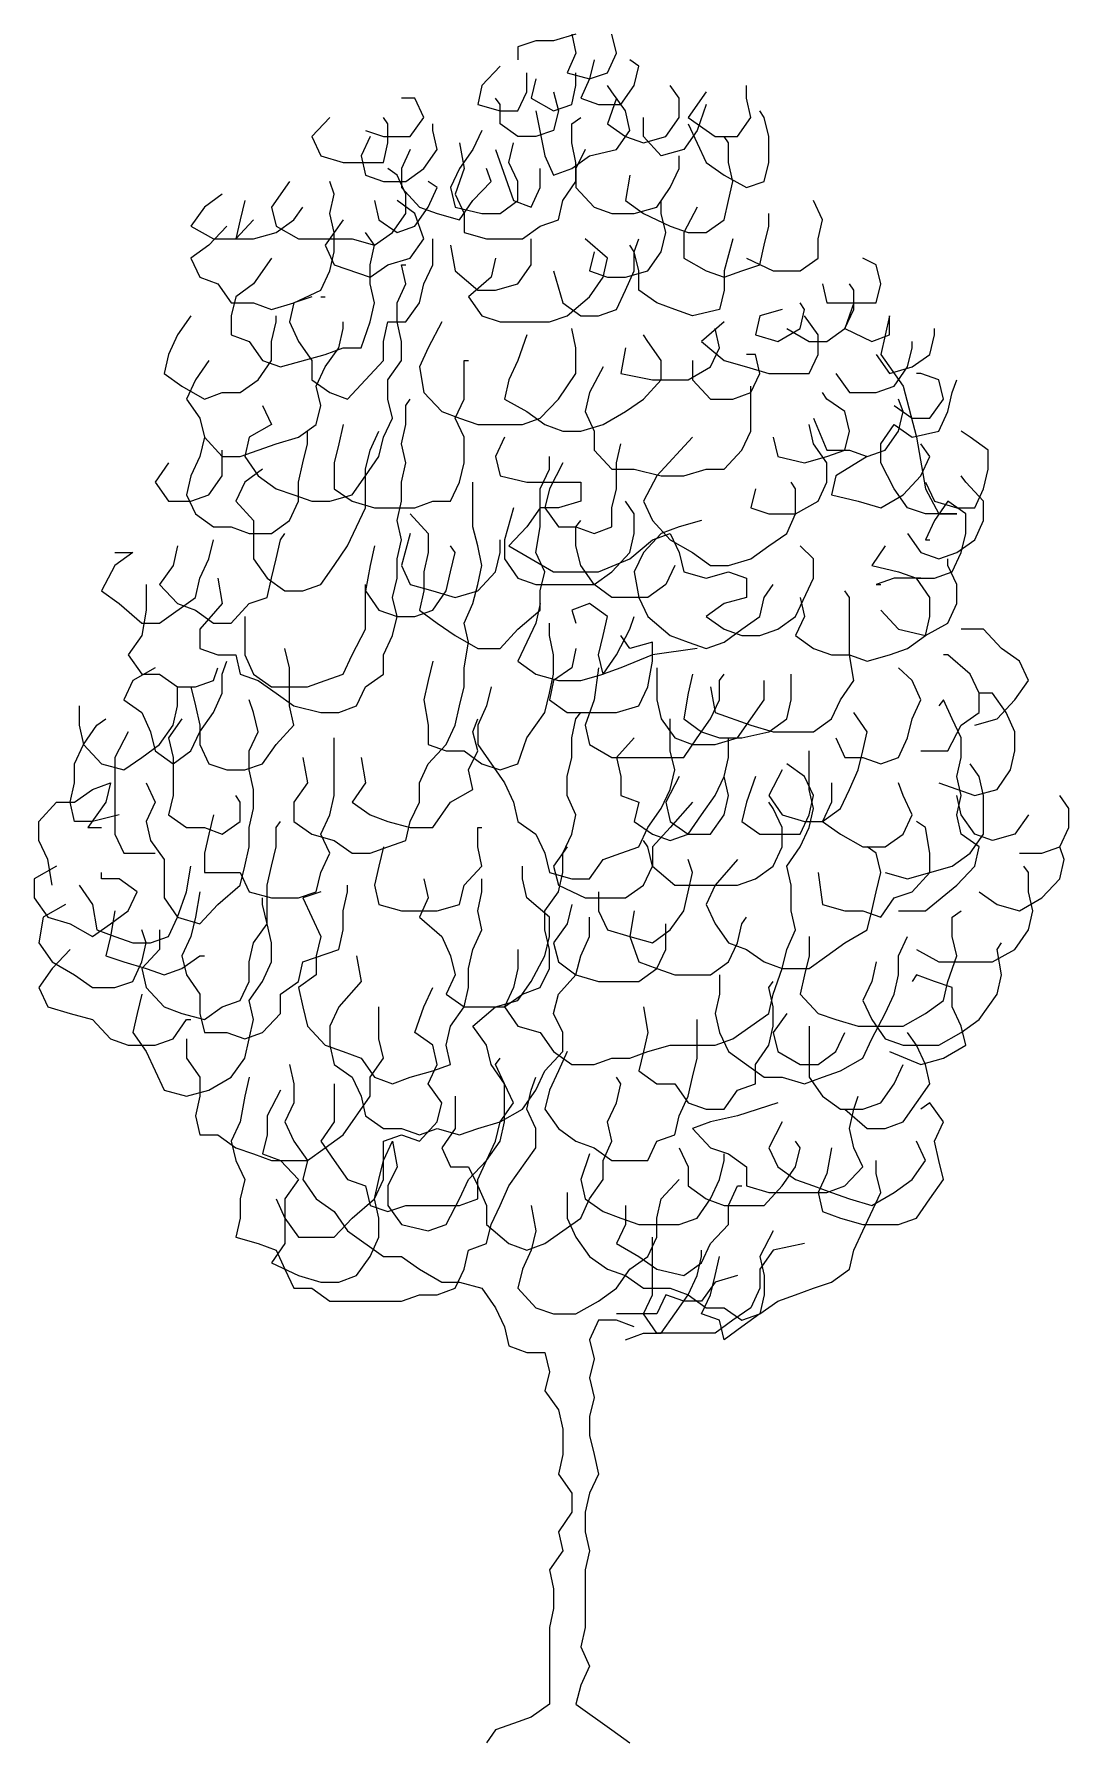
# Model space of a CAD drawing. Extents: x -5.4 to 5, y -0.1 to 16.9.
import ezdxf

# ---------------------------------------------------------------- set-up
doc = ezdxf.new("R2010")
doc.units = 0
doc.layers.get('0').update_dxf_attribs({"linetype": 'CONTINUOUS'})

msp = doc.modelspace()

# ---------------------------------------------------------------- linework, layer by layer
for p, q in [((0.043, 16.917), (-0.18, 16.851)), ((0, 16.917), (0.043, 16.726)), ((0.446, 16.726), (0.402, 16.917)), ((-0.359, 16.851), (-0.536, 16.789)), ((-0.536, 16.789), (-0.536, 16.66)), ((-0.18, 16.851), (-0.359, 16.851)), ((0.043, 16.726), (-0.046, 16.532)), ((0.356, 16.532), (0.446, 16.726)), ((-0.715, 16.598), (-0.895, 16.404)), ((0.223, 16.66), (0.179, 16.47)), ((0.669, 16.598), (0.579, 16.66)), ((0.625, 16.404), (0.669, 16.598)), ((-0.895, 16.404), (-0.938, 16.214)), ((-0.446, 16.342), (-0.446, 16.532)), ((-0.359, 16.47), (-0.403, 16.279)), ((-0.046, 16.532), (0.179, 16.47)), ((0, 16.214), (0.043, 16.404)), ((0.043, 16.404), (0.043, 16.532)), ((0.179, 16.47), (0.09, 16.279)), ((0.179, 16.47), (0.356, 16.532)), ((0.402, 16.342), (0.356, 16.404)), ((0.492, 16.214), (0.625, 16.404)), ((1.071, 16.279), (0.982, 16.404)), ((1.743, 16.279), (1.743, 16.404)), ((-1.564, 16.279), (-1.697, 16.279)), ((-1.474, 16.085), (-1.564, 16.279)), ((-0.938, 16.214), (-0.715, 16.151)), ((-0.715, 16.214), (-0.759, 16.279)), ((-0.715, 16.023), (-0.715, 16.214)), ((-0.536, 16.151), (-0.446, 16.342)), ((-0.403, 16.279), (-0.18, 16.151)), ((-0.18, 16.342), (-0.133, 16.151)), ((-0.18, 16.151), (0, 16.214)), ((0.09, 16.279), (0.266, 16.214)), ((0.266, 16.214), (0.492, 16.214)), ((0.446, 16.279), (0.356, 16.023)), ((0.536, 16.151), (0.402, 16.342)), ((1.071, 16.085), (1.071, 16.279)), ((1.341, 16.342), (1.161, 16.085)), ((1.341, 16.214), (1.251, 15.957)), ((1.787, 16.085), (1.743, 16.279)), ((-2.413, 16.085), (-2.592, 15.895)), ((-1.833, 16.023), (-1.877, 16.085)), ((-1.61, 15.895), (-1.474, 16.085)), ((-0.715, 16.151), (-0.536, 16.151)), ((-0.359, 16.151), (-0.269, 15.704)), ((-0.133, 16.151), (-0.18, 15.957)), ((0, 16.023), (0.09, 16.085)), ((0.579, 15.957), (0.536, 16.151)), ((0.715, 15.895), (0.715, 16.085)), ((0.938, 15.895), (1.071, 16.085)), ((1.161, 16.085), (1.43, 15.895)), ((1.653, 15.895), (1.787, 16.085)), ((1.92, 16.085), (1.876, 16.151)), ((1.966, 15.895), (1.92, 16.085)), ((-2.592, 15.895), (-2.502, 15.704)), ((-2.01, 15.895), (-2.1, 15.704)), ((-2.056, 15.957), (-1.877, 15.895)), ((-1.877, 15.895), (-1.61, 15.895)), ((-1.833, 15.832), (-1.833, 16.023)), ((-1.385, 15.957), (-1.385, 16.023)), ((-1.341, 15.767), (-1.385, 15.957)), ((-0.895, 15.957), (-0.985, 15.767)), ((-0.536, 15.895), (-0.715, 16.023)), ((-0.359, 15.895), (-0.536, 15.895)), ((-0.18, 15.957), (-0.359, 15.895)), ((0, 15.832), (0, 16.023)), ((0.356, 16.023), (0.536, 15.895)), ((0.446, 15.767), (0.579, 15.957)), ((0.536, 15.895), (0.715, 15.832)), ((0.715, 15.832), (0.938, 15.895)), ((0.892, 15.704), (0.715, 15.895)), ((1.251, 15.957), (1.118, 15.767)), ((1.161, 16.023), (1.341, 15.638)), ((1.43, 15.895), (1.653, 15.895)), ((1.564, 15.832), (1.52, 15.895)), ((1.966, 15.638), (1.966, 15.895)), ((-2.502, 15.704), (-2.279, 15.638)), ((-2.1, 15.704), (-2.056, 15.51)), ((-1.877, 15.638), (-1.833, 15.832)), ((-1.61, 15.767), (-1.697, 15.576)), ((-1.474, 15.576), (-1.341, 15.767)), ((-1.118, 15.832), (-1.072, 15.576)), ((-0.985, 15.767), (-1.118, 15.576)), ((-0.759, 15.767), (-0.582, 15.257)), ((-0.626, 15.638), (-0.582, 15.832)), ((-0.269, 15.704), (-0.18, 15.51)), ((0.043, 15.638), (0, 15.832)), ((0, 15.576), (0.179, 15.704)), ((0.133, 15.767), (0.043, 15.576)), ((0.179, 15.704), (0.446, 15.767)), ((1.118, 15.767), (0.892, 15.704)), ((1.071, 15.576), (1.071, 15.704)), ((1.564, 15.638), (1.564, 15.832)), ((-2.279, 15.638), (-1.877, 15.638)), ((-1.743, 15.51), (-1.833, 15.576)), ((-1.697, 15.576), (-1.697, 15.386)), ((-1.654, 15.448), (-1.474, 15.576)), ((-1.118, 15.576), (-1.208, 15.386)), ((-1.072, 15.576), (-1.162, 15.32)), ((-0.805, 15.448), (-0.849, 15.576)), ((-0.536, 15.448), (-0.626, 15.638)), ((-0.313, 15.386), (-0.313, 15.576)), ((-0.18, 15.51), (0, 15.576)), ((0.043, 15.448), (0.043, 15.638)), ((0.043, 15.576), (0.043, 15.386)), ((0.982, 15.386), (1.071, 15.576)), ((1.341, 15.638), (1.52, 15.51)), ((1.607, 15.448), (1.564, 15.638)), ((1.92, 15.448), (1.966, 15.638)), ((-2.815, 15.448), (-2.995, 15.191)), ((-2.369, 15.32), (-2.413, 15.448)), ((-2.056, 15.51), (-1.877, 15.448)), ((-1.877, 15.448), (-1.654, 15.448)), ((-1.654, 15.32), (-1.743, 15.51)), ((-1.697, 15.386), (-1.52, 15.191)), ((-1.341, 15.386), (-1.431, 15.448)), ((-1.431, 15.191), (-1.341, 15.386)), ((-1.208, 15.386), (-1.162, 15.191)), ((-0.985, 15.257), (-0.805, 15.448)), ((-0.536, 15.257), (-0.536, 15.448)), ((-0.403, 15.191), (-0.313, 15.386)), ((-0.09, 15.257), (0.043, 15.448)), ((0.043, 15.386), (0.223, 15.191)), ((0.579, 15.51), (0.536, 15.257)), ((0.848, 15.191), (0.982, 15.386)), ((1.52, 15.51), (1.743, 15.386)), ((1.564, 15.257), (1.607, 15.448)), ((1.743, 15.386), (1.92, 15.448)), ((-3.664, 15.191), (-3.799, 15.001)), ((-3.487, 15.32), (-3.664, 15.191)), ((-3.261, 15.257), (-3.307, 15.063)), ((-2.995, 15.191), (-2.948, 15.001)), ((-2.771, 15.063), (-2.682, 15.191)), ((-2.413, 15.129), (-2.369, 15.32)), ((-1.966, 15.257), (-1.923, 15.063)), ((-1.564, 15.129), (-1.743, 15.257)), ((-1.654, 15.129), (-1.654, 15.32)), ((-1.564, 15.001), (-1.431, 15.191)), ((-1.52, 15.191), (-1.341, 15.129)), ((-1.162, 15.32), (-1.072, 15.129)), ((-1.162, 15.191), (-0.895, 15.129)), ((-1.118, 15.063), (-0.985, 15.257)), ((-0.715, 15.129), (-0.536, 15.257)), ((-0.582, 15.257), (-0.403, 15.191)), ((-0.133, 15.063), (-0.09, 15.257)), ((0.223, 15.191), (0.402, 15.129)), ((0.536, 15.257), (0.715, 15.129)), ((0.625, 15.129), (0.848, 15.191)), ((0.892, 15.129), (0.892, 15.257)), ((1.251, 15.191), (1.118, 14.939)), ((1.52, 15.063), (1.564, 15.257)), ((2.502, 15.063), (2.412, 15.257)), ((-3.307, 15.063), (-3.351, 14.873)), ((-3.351, 14.873), (-3.174, 15.063)), ((-2.948, 14.939), (-2.771, 15.063)), ((-2.279, 15.063), (-2.459, 14.81)), ((-2.369, 14.939), (-2.413, 15.129)), ((-1.923, 15.063), (-1.743, 14.939)), ((-1.787, 14.939), (-1.654, 15.129)), ((-1.474, 14.873), (-1.564, 15.129)), ((-1.341, 15.129), (-1.118, 15.063)), ((-1.072, 15.129), (-1.072, 14.939)), ((-0.895, 15.129), (-0.715, 15.129)), ((-0.313, 15.001), (-0.133, 15.063)), ((0.402, 15.129), (0.625, 15.129)), ((0.715, 15.129), (0.982, 15.001)), ((0.938, 14.939), (0.892, 15.129)), ((1.341, 14.939), (1.52, 15.063)), ((1.966, 15.001), (1.966, 15.129)), ((2.458, 14.873), (2.502, 15.063)), ((-3.799, 15.001), (-3.574, 14.873)), ((-3.441, 15.001), (-3.62, 14.81)), ((-3.574, 14.873), (-3.351, 14.873)), ((-3.351, 14.873), (-3.174, 14.873)), ((-3.174, 14.873), (-2.948, 14.939)), ((-2.948, 15.001), (-2.725, 14.873)), ((-2.725, 14.873), (-2.19, 14.873)), ((-2.369, 14.744), (-2.369, 14.939)), ((-2.19, 14.873), (-1.966, 14.81)), ((-1.966, 14.81), (-2.056, 14.939)), ((-1.966, 14.81), (-1.787, 14.939)), ((-1.743, 14.939), (-1.564, 15.001)), ((-1.61, 14.682), (-1.474, 14.873)), ((-1.385, 14.616), (-1.385, 14.873)), ((-1.072, 14.939), (-0.849, 14.873)), ((-0.849, 14.873), (-0.492, 14.873)), ((-0.492, 14.873), (-0.313, 15.001)), ((-0.403, 14.616), (-0.403, 14.873)), ((0.356, 14.682), (0.133, 14.873)), ((0.625, 14.744), (0.669, 14.873)), ((0.892, 14.744), (0.938, 14.939)), ((0.982, 15.001), (1.161, 14.939)), ((1.118, 14.939), (1.118, 14.682)), ((1.161, 14.939), (1.341, 14.939)), ((1.607, 14.873), (1.52, 14.554)), ((1.92, 14.81), (1.966, 15.001)), ((2.458, 14.682), (2.458, 14.873)), ((-3.62, 14.81), (-3.799, 14.682)), ((-3.799, 14.682), (-3.71, 14.492)), ((-2.995, 14.682), (-3.174, 14.426)), ((-2.459, 14.81), (-2.369, 14.616)), ((-2.413, 14.554), (-2.369, 14.744)), ((-2.01, 14.616), (-1.966, 14.81)), ((-1.833, 14.616), (-1.61, 14.682)), ((-1.208, 14.81), (-1.162, 14.554)), ((-0.759, 14.682), (-0.805, 14.492)), ((0.223, 14.744), (0.179, 14.554)), ((0.313, 14.492), (0.356, 14.682)), ((0.625, 14.744), (0.579, 14.81)), ((0.625, 14.554), (0.625, 14.744)), ((0.669, 14.554), (0.625, 14.744)), ((0.759, 14.554), (0.892, 14.744)), ((1.118, 14.682), (1.341, 14.554)), ((1.743, 14.682), (2.01, 14.554)), ((1.876, 14.616), (1.92, 14.81)), ((2.279, 14.554), (2.458, 14.682)), ((3.038, 14.616), (2.904, 14.682)), ((-2.502, 14.363), (-2.413, 14.554)), ((-2.369, 14.616), (-2.01, 14.492)), ((-2.01, 14.492), (-1.833, 14.616)), ((-2.01, 14.426), (-2.01, 14.616)), ((-1.697, 14.616), (-1.654, 14.616)), ((-1.654, 14.426), (-1.697, 14.616)), ((-1.474, 14.426), (-1.385, 14.616)), ((-1.162, 14.554), (-0.938, 14.363)), ((-0.536, 14.426), (-0.403, 14.616)), ((-0.18, 14.554), (-0.09, 14.235)), ((0.179, 14.554), (0.356, 14.492)), ((0.536, 14.363), (0.625, 14.554)), ((0.536, 14.492), (0.759, 14.554)), ((0.669, 14.363), (0.669, 14.554)), ((1.341, 14.554), (1.52, 14.492)), ((1.52, 14.554), (1.52, 14.363)), ((1.52, 14.492), (1.697, 14.554)), ((1.697, 14.554), (1.876, 14.616)), ((2.01, 14.554), (2.279, 14.554)), ((3.084, 14.426), (3.038, 14.616)), ((-3.71, 14.492), (-3.53, 14.426)), ((-3.53, 14.426), (-3.397, 14.235)), ((-3.174, 14.426), (-3.351, 14.297)), ((-2.771, 14.235), (-2.502, 14.363)), ((-1.966, 14.235), (-2.01, 14.426)), ((-1.743, 14.235), (-1.654, 14.426)), ((-1.52, 14.235), (-1.474, 14.426)), ((-0.805, 14.492), (-1.028, 14.297)), ((-0.938, 14.363), (-0.759, 14.363)), ((-0.759, 14.363), (-0.536, 14.426)), ((0.179, 14.297), (0.313, 14.492)), ((0.356, 14.492), (0.536, 14.492)), ((0.446, 14.169), (0.536, 14.363)), ((0.848, 14.235), (0.669, 14.363)), ((1.52, 14.363), (1.474, 14.169)), ((2.502, 14.426), (2.545, 14.235)), ((2.815, 14.363), (2.771, 14.426)), ((2.815, 14.169), (2.815, 14.363)), ((3.038, 14.235), (3.084, 14.426)), ((-3.351, 14.297), (-3.397, 14.107)), ((-3.397, 14.235), (-3.174, 14.235)), ((-3.174, 14.235), (-2.995, 14.169)), ((-2.995, 14.169), (-2.771, 14.235)), ((-2.771, 14.235), (-2.815, 14.045)), ((-2.592, 14.297), (-2.771, 14.235)), ((-2.502, 14.297), (-2.459, 14.297)), ((-2.01, 14.045), (-1.966, 14.235)), ((-1.743, 14.045), (-1.743, 14.235)), ((-1.654, 14.045), (-1.52, 14.235)), ((-1.028, 14.297), (-0.895, 14.107)), ((-0.09, 14.235), (0.09, 14.107)), ((-0.046, 14.107), (0.179, 14.297)), ((0.266, 14.107), (0.446, 14.169)), ((1.028, 14.169), (0.848, 14.235)), ((1.207, 14.107), (1.028, 14.169)), ((1.474, 14.169), (1.207, 14.107)), ((2.099, 14.169), (1.876, 14.107)), ((2.322, 14.169), (2.279, 14.235)), ((2.279, 13.979), (2.322, 14.169)), ((2.545, 14.235), (3.038, 14.235)), ((2.815, 14.235), (2.725, 13.979)), ((2.725, 13.979), (2.815, 14.169)), ((-3.799, 14.107), (-3.933, 13.916)), ((-3.397, 14.107), (-3.397, 13.916)), ((-2.995, 13.851), (-2.948, 14.045)), ((-2.948, 14.045), (-2.948, 14.107)), ((-2.815, 14.045), (-2.725, 13.851)), ((-2.279, 13.979), (-2.279, 14.045)), ((-2.1, 13.788), (-2.01, 14.045)), ((-1.877, 13.851), (-1.833, 14.045)), ((-1.833, 14.045), (-1.654, 14.045)), ((-1.697, 13.851), (-1.743, 14.045)), ((-1.297, 14.045), (-1.431, 13.788)), ((-0.895, 14.107), (-0.715, 14.045)), ((-0.715, 14.045), (-0.223, 14.045)), ((-0.223, 14.045), (-0.046, 14.107)), ((0.09, 14.107), (0.266, 14.107)), ((1.52, 14.045), (1.294, 13.851)), ((1.876, 14.107), (1.833, 13.916)), ((2.458, 13.916), (2.322, 14.107)), ((3.171, 14.107), (3.084, 13.722)), ((3.171, 13.916), (3.171, 14.107)), ((-3.933, 13.916), (-4.023, 13.722)), ((-3.397, 13.916), (-3.218, 13.851)), ((-3.218, 13.851), (-3.084, 13.66)), ((-2.995, 13.66), (-2.995, 13.851)), ((-2.725, 13.851), (-2.592, 13.66)), ((-2.323, 13.788), (-2.279, 13.979)), ((-1.877, 13.66), (-1.877, 13.851)), ((-1.697, 13.66), (-1.697, 13.851)), ((-0.446, 13.916), (-0.536, 13.66)), ((0.043, 13.788), (0, 13.979)), ((0.759, 13.851), (0.715, 13.916)), ((0.892, 13.66), (0.759, 13.851)), ((1.294, 13.851), (1.52, 13.66)), ((1.474, 13.788), (1.43, 13.979)), ((1.833, 13.916), (2.056, 13.851)), ((2.056, 13.851), (2.279, 13.979)), ((2.146, 13.979), (2.369, 13.851)), ((2.369, 13.851), (2.545, 13.851)), ((2.458, 13.722), (2.458, 13.916)), ((2.545, 13.851), (2.725, 13.979)), ((2.725, 13.979), (2.994, 13.851)), ((2.994, 13.851), (3.171, 13.916)), ((3.397, 13.788), (3.397, 13.851)), ((3.574, 13.722), (3.62, 13.916)), ((3.62, 13.916), (3.62, 13.979)), ((-4.023, 13.722), (-4.066, 13.532)), ((-3.62, 13.66), (-3.753, 13.469)), ((-3.128, 13.469), (-2.995, 13.66)), ((-3.084, 13.66), (-2.905, 13.598)), ((-2.905, 13.598), (-2.459, 13.722)), ((-2.592, 13.66), (-2.592, 13.469)), ((-2.459, 13.722), (-2.279, 13.788)), ((-2.459, 13.598), (-2.323, 13.788)), ((-2.279, 13.788), (-2.1, 13.788)), ((-2.056, 13.469), (-1.877, 13.66)), ((-1.833, 13.469), (-1.697, 13.66)), ((-1.431, 13.788), (-1.52, 13.598)), ((-1.072, 13.66), (-1.028, 13.66)), ((-1.072, 13.275), (-1.072, 13.66)), ((-0.536, 13.66), (-0.626, 13.469)), ((0.043, 13.532), (0.043, 13.788)), ((0.536, 13.788), (0.492, 13.532)), ((0.892, 13.469), (0.892, 13.66)), ((1.207, 13.66), (1.207, 13.469)), ((1.384, 13.598), (1.474, 13.788)), ((1.52, 13.66), (1.743, 13.598)), ((1.833, 13.722), (1.743, 13.722)), ((1.876, 13.532), (1.833, 13.722)), ((2.369, 13.532), (2.458, 13.722)), ((3.038, 13.722), (3.171, 13.532)), ((3.084, 13.722), (3.307, 13.404)), ((3.35, 13.598), (3.397, 13.788)), ((3.397, 13.598), (3.574, 13.722)), ((-4.066, 13.532), (-3.889, 13.404)), ((-2.548, 13.404), (-2.459, 13.598)), ((-1.52, 13.598), (-1.474, 13.341)), ((-0.133, 13.275), (0.043, 13.532)), ((0.313, 13.598), (0.179, 13.341)), ((0.492, 13.532), (0.805, 13.469)), ((1.161, 13.469), (1.384, 13.598)), ((1.743, 13.598), (1.966, 13.532)), ((1.787, 13.341), (1.876, 13.532)), ((1.966, 13.532), (2.369, 13.532)), ((2.635, 13.532), (2.771, 13.341)), ((3.171, 13.532), (3.397, 13.598)), ((3.217, 13.404), (3.35, 13.598)), ((3.484, 13.532), (3.44, 13.532)), ((3.663, 13.469), (3.484, 13.532)), ((-3.889, 13.404), (-3.664, 13.275)), ((-3.753, 13.469), (-3.843, 13.275)), ((-3.664, 13.275), (-3.487, 13.341)), ((-3.487, 13.341), (-3.307, 13.341)), ((-3.307, 13.341), (-3.128, 13.469)), ((-2.592, 13.469), (-2.413, 13.341)), ((-2.502, 13.213), (-2.548, 13.404)), ((-2.413, 13.341), (-2.236, 13.275)), ((-2.236, 13.275), (-2.056, 13.469)), ((-1.833, 13.275), (-1.833, 13.469)), ((-1.474, 13.341), (-1.297, 13.151)), ((-0.626, 13.469), (-0.672, 13.275)), ((0.179, 13.341), (0.133, 13.151)), ((0.715, 13.275), (0.892, 13.469)), ((0.805, 13.469), (1.161, 13.469)), ((1.207, 13.469), (1.384, 13.275)), ((1.607, 13.275), (1.787, 13.341)), ((1.787, 12.957), (1.787, 13.404)), ((2.545, 13.275), (2.502, 13.341)), ((2.771, 13.341), (3.038, 13.341)), ((3.038, 13.341), (3.217, 13.404)), ((3.307, 13.404), (3.44, 12.894)), ((3.709, 13.275), (3.663, 13.469)), ((3.753, 13.151), (3.797, 13.341)), ((3.797, 13.341), (3.843, 13.469)), ((-3.843, 13.275), (-3.71, 13.085)), ((-3.084, 13.213), (-2.995, 13.023)), ((-2.548, 13.023), (-2.502, 13.213)), ((-1.787, 13.085), (-1.833, 13.275)), ((-1.654, 13.213), (-1.61, 13.275)), ((-1.654, 13.023), (-1.654, 13.213)), ((-1.297, 13.151), (-1.118, 13.085)), ((-1.162, 13.085), (-1.072, 13.275)), ((-0.672, 13.275), (-0.446, 13.151)), ((-0.446, 13.151), (-0.269, 13.023)), ((-0.313, 13.085), (-0.133, 13.275)), ((0.133, 13.151), (0.223, 12.957)), ((0.313, 13.023), (0.536, 13.151)), ((0.536, 13.151), (0.715, 13.275)), ((1.384, 13.275), (1.607, 13.275)), ((2.725, 13.151), (2.545, 13.275)), ((2.771, 12.957), (2.725, 13.151)), ((3.217, 13.213), (3.397, 13.085)), ((3.307, 13.151), (3.261, 13.275)), ((3.261, 12.957), (3.307, 13.151)), ((3.574, 13.085), (3.709, 13.275)), ((3.663, 12.957), (3.753, 13.151)), ((-3.71, 13.085), (-3.664, 12.894)), ((-2.995, 13.023), (-3.218, 12.894)), ((-2.725, 12.894), (-2.548, 13.023)), ((-2.279, 13.023), (-2.323, 12.828)), ((-1.877, 12.894), (-1.787, 13.085)), ((-1.697, 12.828), (-1.654, 13.023)), ((-1.072, 12.894), (-1.162, 13.085)), ((-1.118, 13.085), (-0.938, 13.023)), ((-0.938, 13.023), (-0.492, 13.023)), ((-0.492, 13.023), (-0.313, 13.085)), ((-0.269, 13.023), (-0.09, 12.957)), ((0.09, 12.957), (0.313, 13.023)), ((2.412, 12.828), (2.369, 13.023)), ((2.412, 13.085), (2.545, 12.766)), ((3.084, 12.828), (3.217, 13.023)), ((3.217, 13.023), (3.397, 12.894)), ((3.397, 13.085), (3.574, 13.085)), ((-3.664, 12.894), (-3.71, 12.704)), ((-3.664, 12.894), (-3.487, 12.704)), ((-3.307, 12.704), (-2.948, 12.828)), ((-3.218, 12.894), (-3.261, 12.704)), ((-2.948, 12.828), (-2.725, 12.894)), ((-2.682, 12.638), (-2.636, 12.828)), ((-2.636, 12.828), (-2.636, 12.957)), ((-2.323, 12.828), (-2.369, 12.638)), ((-2.01, 12.766), (-1.923, 12.957)), ((-1.923, 12.704), (-1.877, 12.894)), ((-1.654, 12.638), (-1.697, 12.828)), ((-1.072, 12.638), (-1.072, 12.894)), ((-0.672, 12.894), (-0.759, 12.704)), ((-0.09, 12.957), (0.09, 12.957)), ((0.223, 12.957), (0.223, 12.766)), ((0.446, 12.638), (0.492, 12.828)), ((1.207, 12.894), (0.848, 12.51)), ((1.697, 12.766), (1.787, 12.957)), ((2.01, 12.894), (2.056, 12.704)), ((2.545, 12.638), (2.412, 12.828)), ((2.725, 12.766), (2.771, 12.957)), ((3.084, 12.638), (3.084, 12.828)), ((3.127, 12.766), (3.261, 12.957)), ((3.397, 12.894), (3.663, 12.957)), ((3.44, 12.894), (3.53, 12.381)), ((3.574, 12.704), (3.484, 12.828)), ((3.976, 12.894), (3.886, 12.957)), ((4.155, 12.766), (3.976, 12.894)), ((-4.023, 12.638), (-4.156, 12.447)), ((-3.71, 12.704), (-3.799, 12.51)), ((-3.487, 12.51), (-3.487, 12.766)), ((-3.487, 12.704), (-3.307, 12.704)), ((-3.261, 12.704), (-3.128, 12.51)), ((-2.725, 12.447), (-2.682, 12.638)), ((-2.369, 12.638), (-2.369, 12.381)), ((-2.056, 12.576), (-2.01, 12.766)), ((-2.056, 12.51), (-1.923, 12.704)), ((-1.697, 12.447), (-1.654, 12.638)), ((-1.118, 12.447), (-1.072, 12.638)), ((-0.759, 12.704), (-0.715, 12.51)), ((-0.223, 12.576), (-0.223, 12.704)), ((-0.09, 12.638), (-0.223, 12.381)), ((0.223, 12.766), (0.402, 12.576)), ((0.446, 12.381), (0.446, 12.638)), ((1.52, 12.576), (1.697, 12.766)), ((2.056, 12.704), (2.322, 12.638)), ((2.322, 12.638), (2.545, 12.704)), ((2.545, 12.766), (2.771, 12.766)), ((2.545, 12.704), (2.725, 12.766)), ((2.545, 12.447), (2.545, 12.638)), ((2.948, 12.704), (2.635, 12.51)), ((2.771, 12.766), (2.948, 12.704)), ((2.948, 12.704), (3.127, 12.766)), ((3.217, 12.381), (3.084, 12.638)), ((3.484, 12.51), (3.574, 12.704)), ((4.155, 12.576), (4.155, 12.766)), ((-4.156, 12.447), (-4.023, 12.257)), ((-3.799, 12.51), (-3.843, 12.319)), ((-3.62, 12.319), (-3.487, 12.51)), ((-3.261, 12.447), (-3.351, 12.257)), ((-3.084, 12.576), (-3.261, 12.447)), ((-3.128, 12.51), (-2.948, 12.381)), ((-2.725, 12.257), (-2.725, 12.447)), ((-2.19, 12.319), (-2.056, 12.51)), ((-2.056, 12.191), (-2.056, 12.576)), ((-1.697, 12.257), (-1.697, 12.447)), ((-1.208, 12.257), (-1.118, 12.447)), ((-0.985, 12), (-0.985, 12.447)), ((-0.715, 12.51), (-0.446, 12.447)), ((-0.446, 12.447), (0.09, 12.447)), ((-0.313, 12.381), (-0.223, 12.576)), ((0.09, 12.447), (0.09, 12.257)), ((0.402, 12.576), (0.625, 12.576)), ((0.625, 12.576), (0.892, 12.51)), ((0.848, 12.51), (0.715, 12.257)), ((0.892, 12.51), (1.118, 12.51)), ((1.118, 12.51), (1.341, 12.576)), ((1.341, 12.576), (1.52, 12.576)), ((2.233, 12.381), (2.189, 12.447)), ((2.458, 12.257), (2.545, 12.447)), ((2.635, 12.51), (2.592, 12.319)), ((3.307, 12.319), (3.484, 12.51)), ((3.53, 12.447), (3.62, 12.257)), ((3.932, 12.447), (3.886, 12.51)), ((4.109, 12.257), (3.932, 12.447)), ((4.109, 12.381), (4.155, 12.576)), ((-3.843, 12.319), (-3.753, 12.129)), ((-3.799, 12.257), (-3.62, 12.319)), ((-2.948, 12.381), (-2.771, 12.319)), ((-2.771, 12.319), (-2.592, 12.257)), ((-2.413, 12.257), (-2.19, 12.319)), ((-2.369, 12.381), (-2.19, 12.257)), ((-0.313, 12), (-0.313, 12.381)), ((-0.223, 12.381), (-0.269, 12.191)), ((0.402, 12.191), (0.446, 12.381)), ((1.833, 12.381), (1.787, 12.191)), ((2.233, 12.129), (2.233, 12.381)), ((2.592, 12.319), (2.858, 12.257)), ((3.084, 12.191), (3.307, 12.319)), ((3.35, 12.191), (3.217, 12.381)), ((3.53, 12.381), (3.663, 12.129)), ((4.022, 12.191), (4.109, 12.381)), ((-4.023, 12.257), (-3.799, 12.257)), ((-3.753, 12.129), (-3.574, 12)), ((-3.351, 12.257), (-3.174, 12.063)), ((-2.815, 12.063), (-2.725, 12.257)), ((-2.592, 12.257), (-2.413, 12.257)), ((-2.236, 11.81), (-2.056, 12.191)), ((-2.19, 12.257), (-1.966, 12.191)), ((-1.966, 12.191), (-1.564, 12.191)), ((-1.743, 12.063), (-1.697, 12.257)), ((-1.61, 12.129), (-1.431, 11.934)), ((-1.564, 12.191), (-1.385, 12.257)), ((-1.385, 12.257), (-1.208, 12.257)), ((-0.582, 12.191), (-0.672, 11.872)), ((-0.313, 12.191), (-0.446, 12)), ((-0.133, 12.191), (-0.313, 12.191)), ((-0.269, 12.191), (-0.133, 12)), ((0.09, 12.257), (-0.133, 12.191)), ((0.402, 12), (0.402, 12.191)), ((0.625, 12.129), (0.536, 12.257)), ((0.625, 11.934), (0.625, 12.129)), ((0.715, 12.257), (0.805, 12.063)), ((1.787, 12.191), (1.966, 12.129)), ((1.966, 12.129), (2.233, 12.129)), ((2.146, 11.934), (2.233, 12.129)), ((2.233, 12.129), (2.458, 12.257)), ((2.858, 12.257), (3.084, 12.191)), ((3.53, 12.129), (3.35, 12.191)), ((3.843, 12.129), (3.53, 12.129)), ((3.62, 12.257), (3.843, 12.191)), ((3.753, 12.257), (3.62, 12.063)), ((3.663, 12.129), (3.843, 12.129)), ((3.932, 12.129), (3.753, 12.257)), ((3.843, 12.191), (4.022, 12.191)), ((3.932, 11.934), (3.932, 12.129)), ((4.109, 12.063), (4.109, 12.257)), ((-3.574, 12), (-3.397, 12)), ((-3.397, 12), (-3.218, 11.934)), ((-3.174, 12.063), (-3.174, 11.682)), ((-2.995, 11.934), (-2.815, 12.063)), ((-1.697, 11.872), (-1.743, 12.063)), ((-0.938, 11.81), (-0.985, 12)), ((-0.446, 12), (-0.626, 11.81)), ((-0.359, 11.744), (-0.313, 12)), ((-0.133, 12), (0.043, 12)), ((0.043, 12), (0.09, 12.063)), ((0.043, 12), (0.223, 11.934)), ((0.043, 11.81), (0.043, 12)), ((0.223, 11.934), (0.402, 12)), ((0.805, 12.063), (0.982, 11.872)), ((1.071, 12), (0.892, 11.934)), ((1.294, 12.063), (1.071, 12)), ((3.62, 12.063), (3.53, 11.872)), ((4.022, 11.872), (4.109, 12.063)), ((-3.933, 11.81), (-3.976, 11.616)), ((-3.62, 11.682), (-3.574, 11.872)), ((-3.218, 11.934), (-2.995, 11.934)), ((-2.948, 11.682), (-2.905, 11.872)), ((-2.905, 11.872), (-2.861, 11.934)), ((-2.369, 11.616), (-2.236, 11.81)), ((-1.966, 11.81), (-2.01, 11.616)), ((-1.743, 11.682), (-1.697, 11.872)), ((-1.61, 11.934), (-1.697, 11.616)), ((-1.431, 11.934), (-1.431, 11.744)), ((-1.162, 11.744), (-1.208, 11.81)), ((-0.895, 11.616), (-0.938, 11.81)), ((-0.715, 11.744), (-0.715, 11.872)), ((-0.672, 11.872), (-0.672, 11.682)), ((-0.626, 11.81), (-0.18, 11.553)), ((0.09, 11.616), (0.043, 11.81)), ((0.579, 11.744), (0.625, 11.934)), ((0.579, 11.682), (0.805, 11.872)), ((0.892, 11.934), (0.715, 11.744)), ((0.805, 11.872), (0.982, 11.934)), ((0.982, 11.934), (1.071, 11.744)), ((0.982, 11.872), (1.207, 11.744)), ((1.787, 11.682), (1.966, 11.81)), ((1.966, 11.81), (2.146, 11.934)), ((2.412, 11.682), (2.279, 11.81)), ((3.127, 11.81), (2.994, 11.616)), ((3.35, 11.934), (3.484, 11.744)), ((3.53, 11.872), (3.574, 11.872)), ((3.843, 11.744), (4.022, 11.872)), ((3.886, 11.744), (3.932, 11.934)), ((-4.558, 11.616), (-4.692, 11.363)), ((-4.379, 11.744), (-4.558, 11.616)), ((-4.558, 11.744), (-4.379, 11.744)), ((-3.976, 11.616), (-4.112, 11.425)), ((-3.71, 11.487), (-3.62, 11.682)), ((-3.174, 11.682), (-3.038, 11.487)), ((-2.995, 11.487), (-2.948, 11.682)), ((-2.502, 11.425), (-2.369, 11.616)), ((-2.01, 11.616), (-2.056, 11.363)), ((-1.743, 11.487), (-1.743, 11.682)), ((-1.697, 11.616), (-1.61, 11.425)), ((-1.431, 11.744), (-1.474, 11.553)), ((-1.208, 11.553), (-1.162, 11.744)), ((-0.938, 11.425), (-0.895, 11.616)), ((-0.759, 11.553), (-0.715, 11.744)), ((-0.672, 11.682), (-0.536, 11.487)), ((-0.269, 11.553), (-0.359, 11.744)), ((0.223, 11.425), (0.09, 11.616)), ((0.266, 11.553), (0.579, 11.682)), ((0.402, 11.553), (0.579, 11.744)), ((0.715, 11.744), (0.625, 11.553)), ((1.028, 11.616), (0.938, 11.425)), ((1.071, 11.744), (1.118, 11.553)), ((1.207, 11.744), (1.384, 11.616)), ((1.384, 11.616), (1.564, 11.616)), ((1.564, 11.616), (1.787, 11.682)), ((2.412, 11.487), (2.412, 11.682)), ((2.994, 11.616), (3.261, 11.553)), ((3.484, 11.744), (3.663, 11.682)), ((3.663, 11.682), (3.843, 11.744)), ((3.753, 11.616), (3.753, 11.682)), ((3.843, 11.425), (3.753, 11.616)), ((3.797, 11.553), (3.886, 11.744)), ((-4.246, 11.425), (-4.246, 11.169)), ((-4.112, 11.425), (-3.933, 11.235)), ((-3.753, 11.297), (-3.71, 11.487)), ((-3.53, 11.487), (-3.487, 11.235)), ((-3.038, 11.297), (-2.995, 11.487)), ((-3.038, 11.487), (-2.861, 11.363)), ((-2.682, 11.363), (-2.502, 11.425)), ((-2.056, 10.978), (-2.056, 11.425)), ((-1.787, 11.297), (-1.743, 11.487)), ((-1.61, 11.425), (-1.385, 11.363)), ((-1.474, 11.553), (-1.474, 11.363)), ((-1.251, 11.363), (-1.208, 11.553)), ((-0.985, 11.235), (-0.938, 11.425)), ((-0.938, 11.363), (-0.759, 11.553)), ((-0.536, 11.487), (-0.359, 11.425)), ((-0.359, 11.425), (0.223, 11.425)), ((-0.313, 11.363), (-0.269, 11.553)), ((-0.18, 11.553), (0.266, 11.553)), ((0.223, 11.425), (0.402, 11.553)), ((0.402, 11.297), (0.223, 11.425)), ((0.625, 11.553), (0.669, 11.297)), ((0.938, 11.425), (0.759, 11.297)), ((1.118, 11.553), (1.341, 11.487)), ((1.341, 11.487), (1.564, 11.553)), ((1.564, 11.553), (1.743, 11.487)), ((1.743, 11.487), (1.743, 11.297)), ((1.92, 11.297), (2.01, 11.425)), ((2.233, 11.106), (2.412, 11.487)), ((3.217, 11.487), (3.038, 11.425)), ((3.038, 11.425), (3.084, 11.425)), ((3.484, 11.487), (3.217, 11.487)), ((3.261, 11.553), (3.44, 11.487)), ((3.44, 11.487), (3.62, 11.487)), ((3.44, 11.487), (3.484, 11.487)), ((3.574, 11.297), (3.44, 11.487)), ((3.62, 11.487), (3.797, 11.553)), ((3.843, 11.235), (3.843, 11.425)), ((-4.692, 11.363), (-4.515, 11.235)), ((-4.112, 11.041), (-3.753, 11.297)), ((-3.218, 11.235), (-3.038, 11.297)), ((-2.861, 11.363), (-2.682, 11.363)), ((-2.056, 11.363), (-1.923, 11.169)), ((-1.743, 11.106), (-1.787, 11.297)), ((-1.474, 11.363), (-1.52, 11.169)), ((-1.385, 11.363), (-1.162, 11.297)), ((-1.385, 11.169), (-1.251, 11.363)), ((-1.162, 11.297), (-0.938, 11.363)), ((-0.313, 11.169), (-0.313, 11.363)), ((0.759, 11.297), (0.402, 11.297)), ((0.669, 11.297), (0.759, 11.106)), ((1.743, 11.297), (1.52, 11.235)), ((1.876, 11.106), (1.92, 11.297)), ((2.279, 11.297), (2.322, 11.106)), ((2.771, 11.297), (2.725, 11.363)), ((2.771, 10.722), (2.771, 11.297)), ((3.574, 11.106), (3.574, 11.297)), ((-4.515, 11.235), (-4.289, 11.041)), ((-4.246, 11.169), (-4.289, 10.916)), ((-3.933, 11.235), (-3.753, 11.169)), ((-3.753, 11.169), (-3.574, 11.041)), ((-3.487, 11.235), (-3.71, 10.978)), ((-3.397, 11.041), (-3.218, 11.235)), ((-3.261, 11.106), (-3.261, 10.722)), ((-1.923, 11.169), (-1.743, 11.106)), ((-1.787, 10.916), (-1.743, 11.106)), ((-1.743, 11.106), (-1.564, 11.106)), ((-1.564, 11.106), (-1.385, 11.169)), ((-1.52, 11.169), (-1.341, 11.041)), ((-1.072, 11.041), (-0.985, 11.235)), ((-0.536, 10.978), (-0.313, 11.169)), ((-0.313, 11.235), (-0.359, 11.041)), ((0.179, 11.235), (0, 11.169)), ((0, 11.169), (0.043, 11.041)), ((0.356, 11.106), (0.179, 11.235)), ((0.313, 10.916), (0.356, 11.106)), ((0.579, 10.978), (0.625, 11.106)), ((0.759, 11.106), (0.982, 10.916)), ((1.52, 11.235), (1.341, 11.106)), ((1.341, 11.106), (1.52, 10.978)), ((1.697, 10.978), (1.876, 11.106)), ((2.056, 10.978), (2.233, 11.106)), ((2.322, 11.106), (2.233, 10.916)), ((3.084, 11.169), (3.261, 10.978)), ((3.53, 10.916), (3.574, 11.106)), ((3.753, 11.041), (3.843, 11.235)), ((-4.289, 10.916), (-4.425, 10.722)), ((-4.289, 11.041), (-4.112, 11.041)), ((-3.71, 10.978), (-3.71, 10.788)), ((-3.574, 11.041), (-3.397, 11.041)), ((-2.19, 10.722), (-2.056, 10.978)), ((-1.877, 10.722), (-1.787, 10.916)), ((-1.341, 11.041), (-1.162, 10.916)), ((-1.162, 10.916), (-0.938, 10.788)), ((-1.028, 10.85), (-1.072, 11.041)), ((-0.715, 10.788), (-0.536, 10.978)), ((-0.359, 11.041), (-0.446, 10.85)), ((-0.223, 10.916), (-0.223, 11.041)), ((-0.18, 10.722), (-0.223, 10.916)), ((0.266, 10.722), (0.313, 10.916)), ((0.446, 10.722), (0.579, 10.978)), ((0.579, 10.788), (0.492, 10.916)), ((0.982, 10.916), (1.161, 10.85)), ((1.52, 10.978), (1.697, 10.916)), ((1.52, 10.85), (1.697, 10.978)), ((1.697, 10.916), (1.876, 10.916)), ((1.876, 10.916), (2.056, 10.978)), ((2.233, 10.916), (2.412, 10.788)), ((3.261, 10.978), (3.53, 10.916)), ((3.35, 10.788), (3.53, 10.916)), ((3.53, 10.916), (3.753, 11.041)), ((4.109, 10.978), (3.886, 10.978)), ((4.289, 10.788), (4.109, 10.978)), ((-3.71, 10.788), (-3.53, 10.722)), ((-2.815, 10.594), (-2.861, 10.788)), ((-1.072, 10.594), (-1.028, 10.85)), ((-0.938, 10.788), (-0.715, 10.788)), ((-0.446, 10.85), (-0.536, 10.66)), ((0.043, 10.788), (0, 10.594)), ((0.805, 10.85), (0.579, 10.788)), ((0.805, 10.66), (0.805, 10.85)), ((1.251, 10.788), (0.805, 10.722)), ((1.161, 10.85), (1.341, 10.788)), ((1.341, 10.788), (1.52, 10.85)), ((2.412, 10.788), (2.592, 10.722)), ((3.171, 10.722), (3.35, 10.788)), ((4.468, 10.66), (4.289, 10.788)), ((-4.425, 10.722), (-4.289, 10.531)), ((-4.156, 10.594), (-4.379, 10.469)), ((-3.574, 10.469), (-3.53, 10.594)), ((-3.53, 10.722), (-3.351, 10.722)), ((-3.487, 10.531), (-3.441, 10.66)), ((-3.351, 10.722), (-3.307, 10.531)), ((-3.261, 10.722), (-3.174, 10.531)), ((-2.815, 10.213), (-2.815, 10.594)), ((-2.279, 10.531), (-2.19, 10.722)), ((-1.877, 10.531), (-1.877, 10.722)), ((-1.385, 10.66), (-1.431, 10.469)), ((-1.072, 10.403), (-1.072, 10.594)), ((-0.536, 10.66), (-0.359, 10.531)), ((-0.18, 10.531), (-0.18, 10.722)), ((0, 10.594), (-0.18, 10.469)), ((0.266, 10.594), (0.223, 10.275)), ((0.313, 10.531), (0.266, 10.722)), ((0.313, 10.531), (0.446, 10.722)), ((0.492, 10.594), (0.313, 10.531)), ((0.805, 10.722), (0.492, 10.594)), ((0.759, 10.403), (0.805, 10.66)), ((0.848, 10.594), (0.848, 10.275)), ((2.592, 10.722), (2.771, 10.722)), ((2.771, 10.722), (2.948, 10.66)), ((2.815, 10.469), (2.771, 10.722)), ((2.948, 10.66), (3.171, 10.722)), ((3.397, 10.469), (3.261, 10.594)), ((3.753, 10.722), (3.709, 10.722)), ((3.976, 10.531), (3.753, 10.722)), ((4.558, 10.469), (4.468, 10.66)), ((-4.379, 10.469), (-4.469, 10.275)), ((-4.289, 10.531), (-4.112, 10.531)), ((-4.112, 10.531), (-3.933, 10.403)), ((-3.933, 10.403), (-3.753, 10.403)), ((-3.933, 10.403), (-3.889, 10.403)), ((-3.933, 10.213), (-3.933, 10.403)), ((-3.799, 10.403), (-3.753, 10.213)), ((-3.753, 10.403), (-3.574, 10.469)), ((-3.487, 10.341), (-3.487, 10.531)), ((-3.307, 10.531), (-3.128, 10.469)), ((-3.174, 10.531), (-2.995, 10.403)), ((-3.128, 10.469), (-2.948, 10.341)), ((-2.995, 10.403), (-2.636, 10.403)), ((-2.636, 10.403), (-2.459, 10.469)), ((-2.459, 10.469), (-2.279, 10.531)), ((-2.146, 10.213), (-2.056, 10.403)), ((-2.056, 10.403), (-1.877, 10.531)), ((-1.431, 10.469), (-1.474, 10.275)), ((-1.118, 10.213), (-1.072, 10.403)), ((-0.805, 10.403), (-0.849, 10.213)), ((-0.359, 10.531), (-0.133, 10.469)), ((-0.223, 10.341), (-0.18, 10.531)), ((-0.18, 10.469), (-0.223, 10.275)), ((-0.133, 10.469), (0.09, 10.469)), ((0.09, 10.469), (0.313, 10.531)), ((0.669, 10.213), (0.759, 10.403)), ((1.207, 10.531), (1.161, 10.341)), ((1.384, 10.403), (1.43, 10.147)), ((1.474, 10.469), (1.52, 10.531)), ((1.474, 10.275), (1.474, 10.469)), ((1.92, 10.275), (1.92, 10.469)), ((2.189, 10.275), (2.189, 10.531)), ((2.681, 10.275), (2.815, 10.469)), ((3.484, 10.275), (3.397, 10.469)), ((4.066, 10.341), (3.976, 10.531)), ((4.422, 10.275), (4.558, 10.469)), ((-4.469, 10.275), (-4.289, 10.147)), ((-3.574, 10.147), (-3.487, 10.341)), ((-3.174, 10.147), (-3.218, 10.275)), ((-2.948, 10.341), (-2.771, 10.213)), ((-1.474, 10.275), (-1.431, 10.022)), ((-0.269, 10.147), (-0.223, 10.341)), ((-0.223, 10.275), (-0.046, 10.147)), ((0.223, 10.275), (0.133, 10.022)), ((0.848, 10.275), (0.892, 10.084)), ((1.161, 10.341), (1.118, 10.084)), ((1.384, 10.084), (1.474, 10.275)), ((1.653, 9.894), (1.92, 10.275)), ((2.146, 10.084), (2.189, 10.275)), ((2.592, 10.084), (2.681, 10.275)), ((3.397, 10.084), (3.484, 10.275)), ((3.709, 10.275), (3.663, 10.213)), ((3.797, 10.084), (3.709, 10.275)), ((4.066, 10.147), (4.066, 10.341)), ((4.199, 10.341), (4.066, 10.341)), ((4.335, 10.147), (4.199, 10.341)), ((4.245, 10.084), (4.422, 10.275)), ((-4.915, 10.213), (-4.915, 10.022)), ((-4.738, 10.022), (-4.648, 10.084)), ((-4.289, 10.147), (-4.202, 9.956)), ((-3.889, 10.084), (-4.023, 9.894)), ((-3.976, 10.022), (-3.933, 10.213)), ((-3.753, 10.213), (-3.71, 10.022)), ((-3.71, 9.956), (-3.574, 10.147)), ((-3.128, 9.956), (-3.174, 10.147)), ((-2.771, 10.022), (-2.815, 10.213)), ((-2.771, 10.213), (-2.502, 10.147)), ((-2.502, 10.147), (-2.323, 10.147)), ((-2.323, 10.147), (-2.146, 10.213)), ((-1.162, 10.022), (-1.118, 10.213)), ((-0.985, 9.956), (-0.938, 10.084)), ((-0.849, 10.213), (-0.938, 10.022)), ((-0.446, 9.894), (-0.269, 10.147)), ((-0.046, 10.147), (0.446, 10.147)), ((0, 9.894), (0.043, 10.084)), ((0.043, 10.084), (0.09, 10.147)), ((0.446, 10.147), (0.669, 10.213)), ((0.892, 10.084), (1.028, 9.894)), ((0.982, 9.766), (0.982, 10.084)), ((1.118, 10.084), (1.294, 9.956)), ((1.251, 9.894), (1.384, 10.084)), ((1.43, 10.147), (1.787, 10.022)), ((1.966, 9.956), (2.146, 10.084)), ((2.412, 9.956), (2.592, 10.084)), ((2.948, 9.956), (2.815, 10.147)), ((3.35, 9.894), (3.397, 10.084)), ((3.886, 9.894), (3.797, 10.084)), ((3.886, 10.022), (4.066, 10.147)), ((4.022, 10.022), (4.245, 10.084)), ((4.422, 9.956), (4.335, 10.147)), ((-4.915, 10.022), (-4.871, 9.828)), ((-4.871, 9.828), (-4.738, 10.022)), ((-4.425, 9.956), (-4.558, 9.7)), ((-4.202, 9.956), (-4.156, 9.766)), ((-4.112, 9.828), (-3.976, 10.022)), ((-4.023, 9.894), (-3.976, 9.7)), ((-3.799, 9.766), (-3.71, 9.956)), ((-3.71, 10.022), (-3.71, 9.828)), ((-3.218, 9.766), (-3.128, 9.956)), ((-2.948, 9.828), (-2.771, 10.022)), ((-2.369, 9.319), (-2.369, 9.894)), ((-1.431, 10.022), (-1.431, 9.828)), ((-1.251, 9.828), (-1.162, 10.022)), ((-0.938, 9.766), (-0.985, 9.956)), ((-0.938, 10.022), (-0.938, 9.828)), ((-0.536, 9.637), (-0.446, 9.894)), ((0, 9.7), (0, 9.894)), ((0.133, 10.022), (0.179, 9.828)), ((0.625, 9.894), (0.446, 9.7)), ((1.028, 9.894), (1.207, 9.828)), ((1.118, 9.7), (1.251, 9.894)), ((1.294, 9.956), (1.474, 9.894)), ((1.43, 9.828), (1.653, 9.894)), ((1.474, 9.894), (1.697, 9.894)), ((1.564, 9.7), (1.564, 9.894)), ((1.697, 9.894), (1.966, 9.956)), ((1.787, 10.022), (2.01, 9.956)), ((2.01, 9.956), (2.412, 9.956)), ((2.635, 9.894), (2.725, 9.7)), ((2.904, 9.766), (2.948, 9.956)), ((3.261, 9.7), (3.35, 9.894)), ((3.753, 9.766), (3.886, 10.022)), ((3.886, 9.7), (3.886, 9.894)), ((4.422, 9.766), (4.422, 9.956)), ((-4.961, 9.637), (-4.871, 9.828)), ((-4.871, 9.828), (-4.692, 9.637)), ((-4.289, 9.7), (-4.112, 9.828)), ((-4.156, 9.766), (-3.976, 9.637)), ((-3.976, 9.637), (-3.799, 9.766)), ((-3.71, 9.828), (-3.62, 9.637)), ((-3.218, 9.575), (-3.218, 9.766)), ((-3.084, 9.637), (-2.948, 9.828)), ((-1.431, 9.637), (-1.251, 9.828)), ((-1.431, 9.828), (-1.251, 9.766)), ((-1.251, 9.766), (-1.072, 9.766)), ((-1.072, 9.766), (-0.895, 9.637)), ((-1.028, 9.575), (-0.938, 9.766)), ((-0.938, 9.828), (-0.672, 9.447)), ((0.179, 9.828), (0.402, 9.7)), ((1.028, 9.575), (0.982, 9.766)), ((1.207, 9.828), (1.43, 9.828)), ((2.369, 9.381), (2.369, 9.766)), ((2.858, 9.575), (2.904, 9.766)), ((3.484, 9.766), (3.753, 9.766)), ((4.378, 9.575), (4.422, 9.766)), ((-4.961, 9.447), (-4.961, 9.637)), ((-4.692, 9.637), (-4.469, 9.575)), ((-4.558, 9.7), (-4.558, 8.934)), ((-4.469, 9.575), (-4.289, 9.7)), ((-3.976, 9.7), (-3.976, 9.319)), ((-3.62, 9.637), (-3.441, 9.575)), ((-3.441, 9.575), (-3.261, 9.575)), ((-3.261, 9.575), (-3.084, 9.637)), ((-3.174, 9.381), (-3.218, 9.575)), ((-2.682, 9.7), (-2.636, 9.447)), ((-2.1, 9.7), (-2.056, 9.447)), ((-1.52, 9.447), (-1.431, 9.637)), ((-0.985, 9.381), (-1.028, 9.575)), ((-0.895, 9.637), (-0.715, 9.575)), ((-0.715, 9.575), (-0.536, 9.637)), ((-0.046, 9.509), (0, 9.7)), ((0.402, 9.7), (1.118, 9.7)), ((0.446, 9.7), (0.492, 9.509)), ((0.982, 9.381), (1.028, 9.575)), ((1.52, 9.509), (1.564, 9.7)), ((2.099, 9.575), (1.966, 9.319)), ((2.322, 9.509), (2.146, 9.637)), ((2.725, 9.7), (2.904, 9.7)), ((2.771, 9.381), (2.858, 9.575)), ((2.904, 9.7), (3.084, 9.637)), ((3.084, 9.637), (3.261, 9.7)), ((3.843, 9.509), (3.886, 9.7)), ((4.066, 9.509), (3.976, 9.637)), ((4.245, 9.381), (4.378, 9.575)), ((-5.004, 9.253), (-4.961, 9.447)), ((-4.961, 9.253), (-4.781, 9.381)), ((-4.781, 9.381), (-4.602, 9.447)), ((-4.602, 9.447), (-4.648, 9.253)), ((-4.246, 9.447), (-4.156, 9.253)), ((-3.174, 9.19), (-3.174, 9.381)), ((-2.636, 9.447), (-2.771, 9.253)), ((-2.056, 9.447), (-2.19, 9.253)), ((-1.52, 9.253), (-1.52, 9.447)), ((-1.208, 9.253), (-0.985, 9.381)), ((-0.672, 9.447), (-0.582, 9.253)), ((-0.046, 9.319), (-0.046, 9.509)), ((0.492, 9.509), (0.492, 9.319)), ((0.892, 9.19), (0.982, 9.381)), ((1.071, 9.509), (0.938, 9.253)), ((1.43, 9.319), (1.52, 9.509)), ((1.564, 9.319), (1.52, 9.509)), ((1.833, 9.509), (1.743, 9.253)), ((2.412, 9.319), (2.322, 9.509)), ((2.412, 9.19), (2.369, 9.381)), ((2.592, 9.447), (2.592, 9.253)), ((2.681, 9.19), (2.771, 9.381)), ((3.307, 9.319), (3.261, 9.447)), ((3.663, 9.447), (4.022, 9.319)), ((3.886, 9.319), (3.843, 9.509)), ((4.022, 9.319), (4.245, 9.381)), ((4.109, 9.319), (4.066, 9.509)), ((-5.317, 9.062), (-5.14, 9.253)), ((-5.14, 9.253), (-4.961, 9.253)), ((-4.961, 9.062), (-5.004, 9.253)), ((-4.648, 9.253), (-4.828, 9)), ((-4.156, 9.253), (-4.246, 9.062)), ((-3.976, 9.319), (-4.023, 9.128)), ((-3.307, 9.253), (-3.351, 9.319)), ((-3.307, 9.062), (-3.307, 9.253)), ((-2.771, 9.253), (-2.771, 9.062)), ((-2.413, 9.128), (-2.369, 9.319)), ((-2.19, 9.253), (-2.01, 9.128)), ((-1.61, 9.062), (-1.52, 9.253)), ((-1.385, 9), (-1.208, 9.253)), ((-0.582, 9.253), (-0.536, 9.062)), ((0.043, 9.128), (-0.046, 9.319)), ((0.492, 9.319), (0.669, 9.253)), ((0.669, 9.253), (0.625, 9.062)), ((0.938, 9.253), (0.982, 9.062)), ((1.207, 9.253), (0.982, 9)), ((1.294, 9.128), (1.43, 9.319)), ((1.52, 9.128), (1.564, 9.319)), ((1.743, 9.253), (1.697, 9.062)), ((1.966, 9.319), (2.099, 9.128)), ((2.01, 9.19), (1.966, 9.253)), ((2.369, 9.128), (2.412, 9.319)), ((2.592, 9.253), (2.502, 9.062)), ((3.397, 9.128), (3.307, 9.319)), ((3.886, 9.128), (3.843, 9.319)), ((3.843, 9.128), (3.886, 9.319)), ((4.109, 8.934), (4.109, 9.319)), ((4.96, 9.19), (4.871, 9.319)), ((-5.317, 8.872), (-5.317, 9.062)), ((-4.781, 9.062), (-4.961, 9.062)), ((-4.515, 9.128), (-4.781, 9.062)), ((-4.246, 9.062), (-4.202, 8.872)), ((-4.023, 9.128), (-3.843, 9)), ((-3.574, 9.128), (-3.62, 8.934)), ((-3.487, 8.934), (-3.307, 9.062)), ((-3.218, 9), (-3.174, 9.19)), ((-2.948, 9), (-2.905, 9.062)), ((-2.771, 9.062), (-2.592, 8.934)), ((-2.502, 8.934), (-2.413, 9.128)), ((-2.01, 9.128), (-1.833, 9.062)), ((-1.833, 9.062), (-1.61, 9)), ((-1.654, 8.872), (-1.61, 9.062)), ((-0.536, 9.062), (-0.359, 8.934)), ((0, 8.934), (0.043, 9.128)), ((0.625, 9.062), (0.805, 8.934)), ((0.759, 9), (0.892, 9.19)), ((0.982, 9.062), (1.161, 8.934)), ((1.161, 8.934), (1.294, 9.128)), ((1.384, 8.934), (1.52, 9.128)), ((1.697, 9.062), (1.876, 8.934)), ((2.099, 9), (2.01, 9.19)), ((2.099, 9.128), (2.322, 9.062)), ((2.279, 8.934), (2.369, 9.128)), ((2.322, 9.062), (2.502, 9.062)), ((2.369, 9), (2.412, 9.19)), ((2.502, 9.062), (2.681, 9.19)), ((2.502, 9.062), (2.681, 8.934)), ((3.307, 8.934), (3.397, 9.128)), ((3.53, 9), (3.44, 9.062)), ((3.886, 8.934), (3.843, 9.128)), ((4.022, 8.934), (3.886, 9.128)), ((4.558, 9.128), (4.422, 8.934)), ((4.96, 9), (4.96, 9.19)), ((-5.227, 8.681), (-5.317, 8.872)), ((-4.828, 9), (-4.692, 9)), ((-4.558, 8.934), (-4.469, 8.743)), ((-4.202, 8.872), (-4.066, 8.681)), ((-3.843, 9), (-3.664, 9)), ((-3.664, 9), (-3.487, 8.934)), ((-3.62, 8.934), (-3.664, 8.743)), ((-3.218, 8.806), (-3.218, 9)), ((-2.948, 8.806), (-2.948, 9)), ((-2.592, 8.934), (-2.369, 8.872)), ((-2.413, 8.743), (-2.502, 8.934)), ((-2.369, 8.872), (-2.19, 8.743)), ((-1.833, 8.806), (-1.654, 8.872)), ((-1.61, 9), (-1.385, 9)), ((-0.938, 9), (-0.895, 9)), ((-0.938, 8.806), (-0.938, 9)), ((-0.359, 8.934), (-0.269, 8.743)), ((-0.09, 8.743), (0, 8.934)), ((0.669, 8.806), (0.759, 9)), ((0.759, 8.806), (0.715, 8.872)), ((0.982, 9), (0.805, 8.806)), ((0.805, 8.934), (0.982, 8.872)), ((0.982, 8.872), (1.161, 8.934)), ((1.161, 8.934), (1.384, 8.934)), ((1.876, 8.934), (2.279, 8.934)), ((2.099, 8.806), (2.099, 9)), ((2.279, 8.806), (2.369, 9)), ((2.681, 8.934), (2.904, 8.806)), ((3.127, 8.806), (3.307, 8.934)), ((3.574, 8.743), (3.53, 9)), ((4.066, 8.806), (3.886, 8.934)), ((3.976, 8.743), (4.109, 8.934)), ((4.199, 8.872), (4.022, 8.934)), ((4.422, 8.934), (4.199, 8.872)), ((4.871, 8.806), (4.96, 9)), ((-4.469, 8.743), (-4.156, 8.743)), ((-3.664, 8.743), (-3.664, 8.553)), ((-3.261, 8.615), (-3.218, 8.806)), ((-2.995, 8.615), (-2.948, 8.806)), ((-2.502, 8.553), (-2.413, 8.743)), ((-2.19, 8.743), (-2.01, 8.743)), ((-2.01, 8.743), (-1.833, 8.806)), ((-1.877, 8.806), (-1.923, 8.615)), ((-0.895, 8.615), (-0.938, 8.806)), ((-0.269, 8.743), (-0.223, 8.553)), ((-0.046, 8.806), (-0.18, 8.615)), ((-0.09, 8.553), (-0.09, 8.743)), ((0.313, 8.681), (0.492, 8.743)), ((0.492, 8.743), (0.669, 8.806)), ((0.805, 8.615), (0.759, 8.806)), ((0.805, 8.806), (0.805, 8.615)), ((2.01, 8.615), (2.099, 8.806)), ((2.146, 8.615), (2.279, 8.806)), ((2.904, 8.806), (3.127, 8.806)), ((3.038, 8.743), (2.948, 8.806)), ((3.084, 8.553), (3.038, 8.743)), ((3.574, 8.553), (3.574, 8.743)), ((3.797, 8.615), (3.976, 8.743)), ((4.022, 8.615), (4.066, 8.806)), ((4.468, 8.743), (4.691, 8.743)), ((4.691, 8.743), (4.871, 8.806)), ((4.914, 8.681), (4.871, 8.806)), ((-5.14, 8.615), (-5.363, 8.487)), ((-5.184, 8.425), (-5.227, 8.681)), ((-4.692, 8.487), (-4.692, 8.553)), ((-4.066, 8.681), (-4.066, 8.297)), ((-3.843, 8.359), (-3.799, 8.615)), ((-3.664, 8.553), (-3.307, 8.553)), ((-3.307, 8.425), (-3.261, 8.615)), ((-3.307, 8.553), (-3.218, 8.359)), ((-3.038, 8.425), (-2.995, 8.615)), ((-2.548, 8.359), (-2.502, 8.553)), ((-1.923, 8.615), (-1.966, 8.425)), ((-1.072, 8.425), (-0.895, 8.615)), ((-0.492, 8.487), (-0.492, 8.615)), ((-0.223, 8.553), (0, 8.487)), ((-0.18, 8.615), (-0.133, 8.425)), ((-0.133, 8.359), (-0.09, 8.553)), ((0.179, 8.487), (0.313, 8.681)), ((0.715, 8.425), (0.805, 8.615)), ((0.805, 8.615), (1.028, 8.425)), ((1.207, 8.553), (1.161, 8.681)), ((1.161, 8.359), (1.207, 8.553)), ((1.653, 8.681), (1.43, 8.425)), ((1.833, 8.487), (2.01, 8.615)), ((2.189, 8.425), (2.146, 8.615)), ((2.458, 8.553), (2.502, 8.231)), ((3.038, 8.359), (3.084, 8.553)), ((3.127, 8.553), (3.35, 8.487)), ((3.35, 8.487), (3.574, 8.553)), ((3.397, 8.359), (3.574, 8.553)), ((3.574, 8.553), (3.797, 8.615)), ((3.843, 8.425), (4.022, 8.615)), ((4.558, 8.553), (4.512, 8.615)), ((4.558, 8.359), (4.558, 8.553)), ((4.871, 8.487), (4.914, 8.681)), ((-5.363, 8.487), (-5.363, 8.297)), ((-4.915, 8.425), (-4.781, 8.231)), ((-4.515, 8.487), (-4.692, 8.487)), ((-4.335, 8.359), (-4.515, 8.487)), ((-4.425, 8.168), (-4.335, 8.359)), ((-3.933, 8.106), (-3.843, 8.359)), ((-3.71, 8.359), (-3.753, 8.106)), ((-3.53, 8.231), (-3.307, 8.425)), ((-3.218, 8.359), (-2.995, 8.297)), ((-3.038, 8.04), (-3.038, 8.425)), ((-2.725, 8.297), (-2.548, 8.359)), ((-2.502, 8.359), (-2.682, 8.297)), ((-2.279, 8.168), (-2.236, 8.359)), ((-2.236, 8.359), (-2.236, 8.425)), ((-1.966, 8.425), (-1.923, 8.231)), ((-1.474, 8.487), (-1.431, 8.297)), ((-1.118, 8.231), (-1.072, 8.425)), ((-0.938, 8.168), (-0.895, 8.359)), ((-0.895, 8.359), (-0.895, 8.487)), ((-0.446, 8.297), (-0.492, 8.487)), ((-0.269, 8.168), (-0.133, 8.359)), ((-0.133, 8.425), (0.133, 8.297)), ((0, 8.487), (0.179, 8.487)), ((0.266, 8.359), (0.266, 8.168)), ((0.536, 8.297), (0.715, 8.425)), ((1.028, 8.425), (1.653, 8.425)), ((1.118, 8.168), (1.161, 8.359)), ((1.43, 8.425), (1.341, 8.231)), ((1.653, 8.425), (1.833, 8.487)), ((2.189, 8.168), (2.189, 8.425)), ((2.994, 8.168), (3.038, 8.359)), ((3.217, 8.297), (3.397, 8.359)), ((3.53, 8.168), (3.843, 8.425)), ((4.066, 8.359), (4.245, 8.231)), ((4.602, 8.168), (4.558, 8.359)), ((4.691, 8.297), (4.871, 8.487)), ((-5.363, 8.297), (-5.227, 8.106)), ((-5.051, 8.231), (-5.274, 8.106)), ((-4.781, 8.231), (-4.738, 7.978)), ((-4.066, 8.297), (-3.933, 8.106)), ((-3.71, 8.04), (-3.53, 8.231)), ((-3.084, 8.231), (-3.084, 8.297)), ((-3.038, 8.04), (-3.084, 8.231)), ((-2.995, 8.297), (-2.725, 8.297)), ((-2.682, 8.297), (-2.592, 8.106)), ((-1.923, 8.231), (-1.697, 8.168)), ((-1.431, 8.297), (-1.52, 8.106)), ((-1.341, 8.168), (-1.118, 8.231)), ((-0.223, 8.106), (-0.446, 8.297)), ((0, 8.231), (-0.046, 8.04)), ((0.133, 8.297), (0.536, 8.297)), ((1.341, 8.231), (1.43, 8.04)), ((2.502, 8.231), (2.725, 8.168)), ((3.084, 8.106), (3.217, 8.297)), ((4.245, 8.231), (4.468, 8.168)), ((4.468, 8.168), (4.691, 8.297)), ((-5.274, 8.106), (-5.317, 7.85)), ((-5.227, 8.106), (-5.004, 8.04)), ((-5.004, 8.04), (-4.781, 7.912)), ((-4.781, 7.912), (-4.602, 8.04)), ((-4.602, 8.04), (-4.425, 8.168)), ((-4.558, 8.168), (-4.602, 7.912)), ((-4.023, 7.912), (-3.933, 8.106)), ((-3.933, 8.106), (-3.71, 8.04)), ((-3.753, 8.106), (-3.799, 7.912)), ((-3.174, 7.85), (-3.038, 8.04)), ((-2.995, 7.85), (-3.038, 8.04)), ((-2.592, 8.106), (-2.502, 7.912)), ((-2.279, 7.978), (-2.279, 8.168)), ((-1.697, 8.168), (-1.341, 8.168)), ((-1.52, 8.106), (-1.297, 7.912)), ((-0.895, 7.978), (-0.938, 8.168)), ((-0.269, 7.978), (-0.269, 8.168)), ((-0.223, 7.912), (-0.223, 8.106)), ((-0.046, 8.04), (-0.18, 7.85)), ((0.179, 7.912), (0.179, 8.106)), ((0.266, 8.168), (0.356, 7.978)), ((0.625, 8.168), (0.579, 7.912)), ((0.938, 7.784), (0.938, 8.04)), ((0.982, 7.978), (1.118, 8.168)), ((1.43, 8.04), (1.564, 7.85)), ((1.653, 7.85), (1.697, 8.04)), ((1.697, 8.04), (1.743, 8.106)), ((2.233, 7.978), (2.189, 8.168)), ((2.725, 8.168), (2.904, 8.168)), ((2.904, 8.168), (3.084, 8.106)), ((2.948, 7.978), (2.994, 8.168)), ((3.261, 8.168), (3.53, 8.168)), ((3.797, 8.106), (3.886, 8.168)), ((3.797, 7.912), (3.797, 8.106)), ((4.558, 7.978), (4.602, 8.168)), ((-5.317, 7.85), (-5.184, 7.659)), ((-4.738, 7.978), (-4.558, 7.912)), ((-4.602, 7.912), (-4.648, 7.721)), ((-4.558, 7.912), (-4.379, 7.85)), ((-4.379, 7.85), (-4.202, 7.85)), ((-4.246, 7.85), (-4.289, 7.978)), ((-4.289, 7.659), (-4.246, 7.85)), ((-4.202, 7.85), (-4.023, 7.912)), ((-4.112, 7.978), (-4.112, 7.784)), ((-3.799, 7.912), (-3.889, 7.721)), ((-3.218, 7.659), (-3.174, 7.85)), ((-2.995, 7.659), (-2.995, 7.85)), ((-2.502, 7.912), (-2.548, 7.721)), ((-2.323, 7.784), (-2.279, 7.978)), ((-1.297, 7.912), (-1.208, 7.721)), ((-0.985, 7.784), (-0.895, 7.978)), ((-0.223, 7.784), (-0.269, 7.978)), ((-0.269, 7.721), (-0.223, 7.912)), ((-0.18, 7.85), (-0.133, 7.659)), ((0.09, 7.721), (0.179, 7.912)), ((0.356, 7.978), (0.579, 7.912)), ((0.579, 7.912), (0.805, 7.85)), ((0.579, 7.912), (0.669, 7.659)), ((0.805, 7.85), (0.982, 7.978)), ((1.564, 7.659), (1.653, 7.85)), ((1.564, 7.85), (1.743, 7.784)), ((2.146, 7.784), (2.233, 7.978)), ((2.369, 7.912), (2.369, 7.721)), ((2.545, 7.721), (2.725, 7.85)), ((2.725, 7.85), (2.948, 7.978)), ((3.261, 7.721), (3.35, 7.912)), ((3.843, 7.721), (3.797, 7.912)), ((4.245, 7.784), (4.289, 7.85)), ((4.422, 7.784), (4.558, 7.978)), ((-5.004, 7.784), (-5.184, 7.593)), ((-4.648, 7.721), (-4.469, 7.659)), ((-4.112, 7.784), (-4.289, 7.593)), ((-3.889, 7.593), (-3.71, 7.721)), ((-3.889, 7.721), (-3.843, 7.531)), ((-3.71, 7.721), (-3.664, 7.721)), ((-2.682, 7.659), (-2.323, 7.784)), ((-2.548, 7.721), (-2.548, 7.531)), ((-2.146, 7.721), (-2.1, 7.465)), ((-1.208, 7.721), (-1.162, 7.531)), ((-1.028, 7.593), (-0.985, 7.784)), ((-0.536, 7.784), (-0.536, 7.593)), ((-0.403, 7.465), (-0.269, 7.721)), ((-0.223, 7.593), (-0.223, 7.784)), ((0.043, 7.531), (0.09, 7.721)), ((0.848, 7.593), (0.938, 7.784)), ((1.743, 7.784), (1.92, 7.659)), ((2.099, 7.593), (2.146, 7.784)), ((2.369, 7.721), (2.322, 7.531)), ((2.369, 7.593), (2.545, 7.721)), ((3.261, 7.531), (3.261, 7.721)), ((3.44, 7.784), (3.663, 7.659)), ((3.753, 7.465), (3.843, 7.721)), ((4.199, 7.659), (4.422, 7.784)), ((4.289, 7.531), (4.245, 7.784)), ((-5.184, 7.593), (-5.317, 7.403)), ((-5.184, 7.659), (-4.961, 7.531)), ((-4.961, 7.531), (-4.781, 7.403)), ((-4.469, 7.659), (-4.246, 7.593)), ((-4.379, 7.465), (-4.289, 7.659)), ((-4.289, 7.593), (-4.246, 7.403)), ((-4.246, 7.593), (-4.066, 7.531)), ((-4.066, 7.531), (-3.889, 7.593)), ((-3.843, 7.531), (-3.71, 7.337)), ((-3.218, 7.465), (-3.218, 7.659)), ((-3.084, 7.465), (-2.995, 7.659)), ((-2.725, 7.465), (-2.682, 7.659)), ((-2.548, 7.531), (-2.725, 7.403)), ((-1.162, 7.531), (-1.251, 7.337)), ((-1.028, 7.403), (-1.028, 7.593)), ((-0.536, 7.593), (-0.582, 7.403)), ((-0.313, 7.403), (-0.223, 7.593)), ((-0.133, 7.659), (0.043, 7.531)), ((-0.133, 7.337), (0.043, 7.531)), ((0.043, 7.531), (0.266, 7.465)), ((0.669, 7.659), (0.848, 7.593)), ((0.669, 7.465), (0.848, 7.593)), ((0.848, 7.593), (1.028, 7.531)), ((1.028, 7.531), (1.384, 7.531)), ((1.384, 7.531), (1.564, 7.659)), ((1.474, 7.531), (1.474, 7.337)), ((1.92, 7.659), (2.099, 7.593)), ((2.01, 7.337), (2.099, 7.593)), ((2.099, 7.593), (2.369, 7.593)), ((2.322, 7.531), (2.279, 7.337)), ((3.038, 7.659), (2.994, 7.465)), ((3.217, 7.337), (3.261, 7.531)), ((3.44, 7.531), (3.397, 7.465)), ((3.62, 7.465), (3.44, 7.531)), ((3.663, 7.659), (4.199, 7.659)), ((4.245, 7.337), (4.289, 7.531)), ((-5.317, 7.403), (-5.227, 7.212)), ((-4.781, 7.403), (-4.558, 7.403)), ((-4.558, 7.403), (-4.379, 7.465)), ((-4.289, 7.337), (-4.335, 7.146)), ((-4.246, 7.403), (-4.066, 7.212)), ((-3.71, 7.337), (-3.71, 7.146)), ((-3.307, 7.274), (-3.218, 7.465)), ((-3.218, 7.274), (-3.084, 7.465)), ((-2.905, 7.337), (-2.725, 7.465)), ((-2.905, 7.146), (-2.905, 7.337)), ((-2.725, 7.403), (-2.682, 7.212)), ((-2.1, 7.465), (-2.323, 7.212)), ((-1.474, 7.212), (-1.385, 7.403)), ((-1.251, 7.337), (-1.072, 7.212)), ((-1.072, 7.212), (-1.028, 7.403)), ((-0.582, 7.403), (-0.672, 7.212)), ((-0.672, 7.212), (-0.492, 7.337)), ((-0.536, 7.274), (-0.403, 7.465)), ((-0.492, 7.337), (-0.313, 7.403)), ((-0.18, 7.146), (-0.133, 7.337)), ((0.266, 7.465), (0.669, 7.465)), ((1.474, 7.337), (1.43, 7.146)), ((1.966, 7.403), (2.01, 7.465)), ((2.01, 7.212), (1.966, 7.403)), ((1.966, 7.146), (2.01, 7.337)), ((2.279, 7.337), (2.458, 7.146)), ((2.994, 7.465), (2.904, 7.274)), ((3.127, 7.146), (3.217, 7.337)), ((3.797, 7.403), (3.62, 7.465)), ((3.709, 7.274), (3.753, 7.465)), ((3.797, 7.212), (3.797, 7.403)), ((4.066, 7.084), (4.245, 7.337)), ((-5.227, 7.212), (-5.004, 7.146)), ((-4.066, 7.212), (-3.889, 7.146)), ((-3.664, 7.084), (-3.487, 7.212)), ((-3.487, 7.212), (-3.307, 7.274)), ((-3.174, 7.084), (-3.218, 7.274)), ((-2.682, 7.212), (-2.636, 7.018)), ((-2.323, 7.212), (-2.413, 7.018)), ((-1.923, 6.89), (-1.923, 7.212)), ((-1.564, 6.956), (-1.474, 7.212)), ((-1.208, 7.018), (-1.072, 7.212)), ((-1.072, 7.212), (-0.672, 7.212)), ((-0.985, 7.018), (-0.759, 7.212)), ((-0.759, 7.212), (-0.536, 7.274)), ((-0.672, 7.212), (-0.536, 7.018)), ((0.715, 7.212), (0.759, 6.956)), ((2.01, 7.018), (2.01, 7.212)), ((2.904, 7.274), (2.994, 7.084)), ((3.53, 7.146), (3.709, 7.274)), ((3.886, 7.018), (3.797, 7.212)), ((-5.004, 7.146), (-4.781, 7.084)), ((-4.781, 7.084), (-4.602, 6.89)), ((-4.335, 7.146), (-4.379, 6.956)), ((-3.976, 6.89), (-3.843, 7.084)), ((-3.889, 7.146), (-3.664, 7.084)), ((-3.843, 7.084), (-3.799, 7.084)), ((-3.71, 7.146), (-3.664, 6.956)), ((-3.218, 6.89), (-3.174, 7.084)), ((-3.084, 6.956), (-2.905, 7.146)), ((-2.636, 7.018), (-2.459, 6.827)), ((-2.413, 7.018), (-2.413, 6.827)), ((-1.251, 6.827), (-1.208, 7.018)), ((-0.849, 6.827), (-0.985, 7.018)), ((-0.536, 7.018), (-0.313, 6.956)), ((-0.09, 6.956), (-0.18, 7.146)), ((1.251, 6.699), (1.251, 7.084)), ((1.43, 7.146), (1.474, 6.956)), ((1.607, 6.89), (1.966, 7.146)), ((1.966, 6.827), (2.01, 7.018)), ((2.146, 7.146), (2.01, 6.956)), ((2.369, 7.018), (2.369, 6.509)), ((2.458, 7.146), (2.635, 7.084)), ((2.635, 7.084), (2.858, 7.018)), ((2.858, 7.018), (3.307, 7.018)), ((2.994, 6.89), (3.127, 7.146)), ((2.994, 7.084), (3.127, 6.89)), ((3.307, 7.018), (3.53, 7.146)), ((3.886, 6.956), (4.066, 7.084)), ((3.932, 6.827), (3.886, 7.018)), ((-4.602, 6.89), (-4.425, 6.827)), ((-4.425, 6.827), (-4.156, 6.827)), ((-4.379, 6.956), (-4.246, 6.765)), ((-4.156, 6.827), (-3.976, 6.89)), ((-3.843, 6.89), (-3.843, 6.699)), ((-3.664, 6.956), (-3.441, 6.956)), ((-3.441, 6.956), (-3.261, 6.89)), ((-3.261, 6.89), (-3.084, 6.956)), ((-3.261, 6.699), (-3.218, 6.89)), ((-2.459, 6.827), (-2.279, 6.765)), ((-2.413, 6.827), (-2.369, 6.637)), ((-1.877, 6.699), (-1.923, 6.89)), ((-1.385, 6.827), (-1.564, 6.956)), ((-1.341, 6.637), (-1.385, 6.827)), ((-1.208, 6.637), (-1.251, 6.827)), ((-0.805, 6.637), (-0.849, 6.827)), ((-0.313, 6.956), (-0.18, 6.765)), ((-0.09, 6.765), (-0.09, 6.956)), ((0.759, 6.956), (0.715, 6.765)), ((0.759, 6.765), (0.982, 6.827)), ((0.982, 6.827), (1.43, 6.827)), ((1.43, 6.827), (1.607, 6.89)), ((1.474, 6.956), (1.564, 6.765)), ((1.833, 6.637), (1.966, 6.827)), ((2.01, 6.956), (2.056, 6.765)), ((2.635, 6.765), (2.725, 6.956)), ((2.904, 6.699), (2.994, 6.89)), ((3.127, 6.89), (3.307, 6.827)), ((3.307, 6.827), (3.663, 6.827)), ((3.44, 6.827), (3.35, 6.956)), ((3.53, 6.637), (3.44, 6.827)), ((3.663, 6.827), (3.886, 6.956)), ((3.709, 6.699), (3.932, 6.827)), ((-4.246, 6.765), (-4.156, 6.571)), ((-3.843, 6.699), (-3.71, 6.509)), ((-3.397, 6.509), (-3.261, 6.699)), ((-2.279, 6.765), (-2.1, 6.699)), ((-2.1, 6.699), (-1.966, 6.509)), ((-2.01, 6.509), (-1.877, 6.699)), ((-0.759, 6.637), (-0.715, 6.699)), ((-0.269, 6.571), (-0.09, 6.765)), ((-0.18, 6.765), (0, 6.637)), ((-0.046, 6.765), (-0.133, 6.571)), ((0.223, 6.637), (0.402, 6.699)), ((0.402, 6.699), (0.579, 6.699)), ((0.579, 6.699), (0.759, 6.765)), ((0.715, 6.765), (0.669, 6.571)), ((1.207, 6.509), (1.251, 6.699)), ((1.564, 6.765), (1.743, 6.637)), ((2.056, 6.765), (2.279, 6.637)), ((2.458, 6.637), (2.635, 6.765)), ((2.681, 6.571), (2.904, 6.699)), ((3.171, 6.765), (3.484, 6.637)), ((3.484, 6.637), (3.709, 6.699)), ((-4.156, 6.571), (-4.066, 6.38)), ((-3.71, 6.509), (-3.71, 6.318)), ((-3.62, 6.38), (-3.397, 6.509)), ((-3.218, 6.509), (-3.261, 6.318)), ((-2.815, 6.637), (-2.771, 6.443)), ((-2.369, 6.637), (-2.19, 6.509)), ((-2.19, 6.509), (-2.1, 6.318)), ((-2.01, 6.318), (-2.01, 6.509)), ((-1.966, 6.509), (-1.787, 6.443)), ((-1.787, 6.443), (-1.61, 6.509)), ((-1.61, 6.509), (-1.385, 6.571)), ((-1.431, 6.443), (-1.341, 6.637)), ((-1.385, 6.571), (-1.208, 6.637)), ((-0.672, 6.443), (-0.805, 6.637)), ((-0.672, 6.443), (-0.759, 6.637)), ((-0.403, 6.38), (-0.359, 6.509)), ((-0.359, 6.38), (-0.269, 6.571)), ((-0.133, 6.571), (-0.223, 6.38)), ((0, 6.637), (0.223, 6.637)), ((0.492, 6.443), (0.446, 6.509)), ((0.669, 6.571), (0.848, 6.443)), ((1.161, 6.318), (1.207, 6.509)), ((1.743, 6.637), (1.92, 6.509)), ((1.833, 6.443), (1.833, 6.637)), ((1.92, 6.509), (2.099, 6.509)), ((2.099, 6.509), (2.322, 6.443)), ((2.279, 6.637), (2.458, 6.637)), ((2.322, 6.443), (2.502, 6.509)), ((2.369, 6.509), (2.502, 6.318)), ((2.502, 6.509), (2.681, 6.571)), ((3.217, 6.443), (3.307, 6.637)), ((3.574, 6.443), (3.53, 6.637)), ((-4.066, 6.38), (-3.843, 6.318)), ((-3.843, 6.318), (-3.62, 6.38)), ((-3.71, 6.318), (-3.753, 6.124)), ((-3.261, 6.318), (-3.307, 6.062)), ((-2.905, 6.38), (-3.038, 6.124)), ((-2.771, 6.443), (-2.771, 6.252)), ((-2.369, 6.443), (-2.369, 6.062)), ((-2.279, 5.934), (-2.01, 6.318)), ((-2.1, 6.318), (-2.056, 6.124)), ((-1.297, 6.252), (-1.431, 6.443)), ((-1.162, 6.318), (-1.162, 5.996)), ((-0.672, 6.062), (-0.672, 6.443)), ((-0.582, 6.252), (-0.672, 6.443)), ((-0.492, 6.19), (-0.359, 6.38)), ((-0.446, 6.19), (-0.403, 6.38)), ((-0.223, 6.38), (-0.269, 6.19)), ((0.446, 6.252), (0.492, 6.443)), ((0.848, 6.443), (1.028, 6.443)), ((1.028, 6.443), (1.161, 6.252)), ((1.071, 6.124), (1.161, 6.318)), ((1.52, 6.19), (1.653, 6.38)), ((1.653, 6.38), (1.833, 6.443)), ((2.502, 6.318), (2.681, 6.19)), ((2.815, 6.19), (2.858, 6.318)), ((3.084, 6.252), (3.217, 6.443)), ((3.307, 6.062), (3.574, 6.443)), ((-2.771, 6.252), (-2.861, 6.062)), ((-1.341, 6.062), (-1.297, 6.252)), ((-0.715, 6.062), (-0.582, 6.252)), ((-0.715, 6.062), (-0.492, 6.19)), ((-0.359, 5.996), (-0.446, 6.19)), ((-0.269, 6.19), (-0.133, 5.996)), ((0.356, 6.062), (0.446, 6.252)), ((1.161, 6.252), (1.341, 6.19)), ((1.341, 6.19), (1.52, 6.19)), ((2.056, 6.252), (1.653, 6.124)), ((2.681, 6.19), (2.904, 6.19)), ((2.725, 6.19), (2.948, 5.996)), ((2.771, 5.996), (2.815, 6.19)), ((2.904, 6.19), (3.084, 6.252)), ((3.574, 6.252), (3.484, 6.19)), ((3.709, 6.062), (3.574, 6.252)), ((-3.753, 6.124), (-3.71, 5.934)), ((-3.307, 6.062), (-3.397, 5.871)), ((-3.038, 6.124), (-3.038, 5.934)), ((-2.861, 6.062), (-2.771, 5.871)), ((-2.369, 6.062), (-2.502, 5.871)), ((-2.056, 6.124), (-1.877, 5.996)), ((-1.877, 5.996), (-1.697, 5.996)), ((-1.697, 5.996), (-1.52, 5.934)), ((-1.52, 5.871), (-1.341, 6.062)), ((-1.52, 5.934), (-1.341, 5.996)), ((-1.341, 5.996), (-1.118, 5.934)), ((-1.162, 5.996), (-1.297, 5.805)), ((-1.118, 5.934), (-0.938, 5.996)), ((-0.938, 5.996), (-0.715, 6.062)), ((-0.759, 5.871), (-0.715, 6.062)), ((-0.715, 5.871), (-0.672, 6.062)), ((-0.359, 5.805), (-0.359, 5.996)), ((-0.133, 5.996), (0.043, 5.871)), ((0.402, 5.871), (0.356, 6.062)), ((1.028, 5.934), (1.071, 6.124)), ((1.384, 6.062), (1.207, 5.996)), ((1.207, 5.996), (1.384, 5.805)), ((1.653, 6.124), (1.384, 6.062)), ((2.099, 6.062), (1.966, 5.805)), ((2.815, 5.805), (2.771, 5.996)), ((2.948, 5.996), (3.127, 5.996)), ((3.127, 5.996), (3.307, 6.062)), ((3.62, 5.871), (3.709, 6.062)), ((-3.71, 5.934), (-3.53, 5.934)), ((-3.53, 5.934), (-3.351, 5.805)), ((-3.397, 5.871), (-3.351, 5.677)), ((-3.351, 5.805), (-3.174, 5.743)), ((-3.038, 5.934), (-3.084, 5.743)), ((-2.771, 5.871), (-2.636, 5.677)), ((-2.636, 5.677), (-2.459, 5.805)), ((-2.502, 5.871), (-2.369, 5.677)), ((-2.459, 5.805), (-2.279, 5.934)), ((-1.877, 5.871), (-1.697, 5.934)), ((-1.877, 5.677), (-1.787, 5.871)), ((-1.877, 5.677), (-1.877, 5.871)), ((-1.787, 5.871), (-1.743, 5.615)), ((-1.697, 5.934), (-1.52, 5.871)), ((-1.297, 5.805), (-1.208, 5.615)), ((-0.849, 5.677), (-0.715, 5.871)), ((-0.849, 5.677), (-0.759, 5.871)), ((-0.626, 5.424), (-0.359, 5.805)), ((0.043, 5.871), (0.223, 5.805)), ((0.223, 5.805), (0.402, 5.677)), ((0.313, 5.677), (0.402, 5.871)), ((0.759, 5.677), (0.848, 5.871)), ((0.848, 5.871), (1.028, 5.934)), ((1.071, 5.805), (1.161, 5.615)), ((1.384, 5.805), (1.564, 5.743)), ((1.966, 5.805), (2.056, 5.615)), ((2.279, 5.805), (2.233, 5.871)), ((2.233, 5.615), (2.279, 5.805)), ((2.592, 5.805), (2.545, 5.549)), ((2.904, 5.615), (2.815, 5.805)), ((3.53, 5.677), (3.44, 5.871)), ((3.663, 5.677), (3.62, 5.871)), ((-3.351, 5.677), (-3.261, 5.487)), ((-3.174, 5.743), (-2.995, 5.677)), ((-3.084, 5.743), (-2.905, 5.677)), ((-2.995, 5.677), (-2.636, 5.677)), ((-2.905, 5.677), (-2.725, 5.487)), ((-2.636, 5.677), (-2.682, 5.487)), ((-2.369, 5.677), (-2.236, 5.487)), ((-1.923, 5.487), (-1.877, 5.677)), ((-1.877, 5.487), (-1.877, 5.677)), ((-1.028, 5.487), (-0.849, 5.677)), ((-0.938, 5.487), (-0.849, 5.677)), ((0.179, 5.743), (0.09, 5.487)), ((0.313, 5.487), (0.313, 5.677)), ((0.402, 5.677), (0.759, 5.677)), ((1.474, 5.487), (1.52, 5.677)), ((1.52, 5.677), (1.52, 5.743)), ((1.564, 5.743), (1.743, 5.615)), ((3.038, 5.549), (3.038, 5.677)), ((3.397, 5.487), (3.53, 5.677)), ((3.709, 5.487), (3.663, 5.677)), ((-3.261, 5.487), (-3.307, 5.296)), ((-2.725, 5.487), (-2.861, 5.296)), ((-2.682, 5.487), (-2.548, 5.296)), ((-2.236, 5.487), (-2.056, 5.424)), ((-1.966, 5.296), (-1.877, 5.487)), ((-1.966, 5.296), (-1.923, 5.487)), ((-1.743, 5.615), (-1.833, 5.424)), ((-1.208, 5.615), (-1.028, 5.615)), ((-1.118, 5.296), (-1.028, 5.487)), ((-1.028, 5.615), (-0.938, 5.424)), ((-0.938, 5.296), (-0.938, 5.487)), ((0.09, 5.487), (0.133, 5.296)), ((0.179, 5.296), (0.313, 5.487)), ((0.892, 5.296), (1.071, 5.487)), ((1.161, 5.615), (1.161, 5.424)), ((1.384, 5.296), (1.474, 5.487)), ((1.743, 5.615), (1.743, 5.424)), ((2.056, 5.615), (2.233, 5.487)), ((2.099, 5.424), (2.233, 5.615)), ((2.233, 5.487), (2.412, 5.424)), ((2.545, 5.549), (2.458, 5.358)), ((2.725, 5.424), (2.904, 5.615)), ((3.084, 5.358), (3.038, 5.549)), ((3.217, 5.358), (3.397, 5.487)), ((3.574, 5.296), (3.709, 5.487)), ((-3.307, 5.296), (-3.307, 5.102)), ((-2.948, 5.296), (-2.861, 5.102)), ((-2.861, 5.296), (-2.861, 5.102)), ((-2.548, 5.296), (-2.369, 5.168)), ((-2.19, 5.102), (-1.966, 5.296)), ((-2.056, 5.424), (-2.01, 5.23)), ((-1.923, 5.102), (-1.966, 5.296)), ((-1.833, 5.424), (-1.833, 5.23)), ((-1.251, 5.04), (-1.118, 5.296)), ((-1.118, 5.23), (-0.938, 5.296)), ((-0.938, 5.424), (-0.849, 5.23)), ((-0.715, 5.23), (-0.626, 5.424)), ((-0.046, 5.358), (-0.046, 5.102)), ((0.09, 5.102), (0.179, 5.296)), ((0.133, 5.296), (0.313, 5.168)), ((0.848, 5.102), (0.892, 5.296)), ((1.161, 5.424), (1.341, 5.296)), ((1.251, 5.102), (1.384, 5.296)), ((1.341, 5.296), (1.52, 5.23)), ((1.564, 5.23), (1.653, 5.424)), ((1.653, 5.424), (1.697, 5.424)), ((1.743, 5.424), (1.966, 5.358)), ((1.92, 5.23), (2.099, 5.424)), ((1.966, 5.358), (2.545, 5.358)), ((2.412, 5.424), (2.592, 5.358)), ((2.458, 5.358), (2.502, 5.168)), ((2.545, 5.358), (2.725, 5.424)), ((2.592, 5.358), (2.771, 5.296)), ((2.771, 5.296), (2.994, 5.23)), ((2.904, 4.977), (3.084, 5.358)), ((2.994, 5.23), (3.217, 5.358)), ((3.44, 5.102), (3.574, 5.296)), ((-2.369, 5.168), (-2.236, 4.977)), ((-2.01, 5.23), (-1.833, 5.168)), ((-1.833, 5.23), (-1.697, 5.04)), ((-1.833, 5.168), (-1.654, 5.23)), ((-1.654, 5.23), (-1.118, 5.23)), ((-0.849, 5.23), (-0.849, 5.04)), ((-0.805, 5.04), (-0.715, 5.23)), ((-0.403, 5.23), (-0.359, 4.977)), ((0.313, 5.168), (0.492, 5.102)), ((0.536, 5.23), (0.536, 5.04)), ((1.52, 5.23), (1.92, 5.23)), ((1.564, 5.04), (1.564, 5.23)), ((2.502, 5.168), (2.681, 5.102)), ((-3.307, 5.102), (-3.351, 4.911)), ((-2.861, 5.102), (-2.725, 4.911)), ((-2.861, 5.102), (-2.861, 4.849)), ((-2.369, 4.911), (-2.19, 5.102)), ((-2.236, 4.977), (-1.877, 4.721)), ((-1.923, 4.911), (-1.923, 5.102)), ((-1.697, 5.04), (-1.431, 4.977)), ((-1.431, 4.977), (-1.251, 5.04)), ((-0.849, 5.04), (-0.626, 4.849)), ((-0.849, 4.849), (-0.805, 5.04)), ((-0.359, 4.977), (-0.403, 4.783)), ((-0.269, 4.849), (-0.09, 4.977)), ((-0.09, 4.977), (0.09, 5.102)), ((-0.046, 5.102), (0.043, 4.911)), ((0.536, 5.04), (0.446, 4.849)), ((0.492, 5.102), (0.669, 5.04)), ((0.669, 5.04), (1.071, 5.04)), ((0.848, 4.911), (0.848, 5.102)), ((1.071, 5.04), (1.251, 5.102)), ((1.384, 4.849), (1.564, 5.04)), ((2.01, 4.977), (1.876, 4.721)), ((2.681, 5.102), (2.904, 5.04)), ((2.815, 4.783), (2.904, 4.977)), ((2.904, 5.04), (3.261, 5.04)), ((3.261, 5.04), (3.44, 5.102)), ((-3.351, 4.911), (-3.128, 4.849)), ((-3.128, 4.849), (-2.948, 4.783)), ((-2.861, 4.849), (-2.995, 4.655)), ((-2.948, 4.783), (-2.861, 4.593)), ((-2.725, 4.911), (-2.369, 4.911)), ((-2.01, 4.721), (-1.923, 4.911)), ((-1.072, 4.593), (-1.028, 4.783)), ((-1.028, 4.783), (-0.849, 4.849)), ((-0.626, 4.849), (-0.446, 4.783)), ((-0.403, 4.783), (-0.492, 4.593)), ((-0.446, 4.783), (-0.269, 4.849)), ((0.043, 4.911), (0.179, 4.721)), ((0.446, 4.849), (0.669, 4.721)), ((0.759, 4.721), (0.848, 4.911)), ((0.805, 4.336), (0.805, 4.911)), ((1.294, 4.655), (1.384, 4.849)), ((1.294, 4.721), (1.294, 4.783)), ((2.01, 4.783), (1.876, 4.593)), ((2.322, 4.849), (2.01, 4.783)), ((2.771, 4.593), (2.815, 4.783)), ((-2.995, 4.655), (-2.725, 4.53)), ((-2.146, 4.53), (-2.01, 4.721)), ((-1.877, 4.721), (-1.697, 4.721)), ((-1.697, 4.721), (-1.52, 4.593)), ((0.179, 4.721), (0.356, 4.593)), ((0.579, 4.593), (0.759, 4.721)), ((0.669, 4.721), (0.848, 4.593)), ((1.118, 4.53), (1.294, 4.655)), ((1.251, 4.53), (1.294, 4.721)), ((1.43, 4.53), (1.474, 4.721)), ((1.876, 4.721), (1.92, 4.53)), ((-2.861, 4.593), (-2.771, 4.402)), ((-2.725, 4.53), (-2.502, 4.464)), ((-2.502, 4.464), (-2.323, 4.464)), ((-2.323, 4.464), (-2.146, 4.53)), ((-1.52, 4.593), (-1.297, 4.464)), ((-1.297, 4.464), (-1.118, 4.464)), ((-1.162, 4.402), (-1.072, 4.593)), ((-1.118, 4.464), (-0.895, 4.402)), ((-0.492, 4.593), (-0.536, 4.402)), ((0.356, 4.593), (0.536, 4.53)), ((0.446, 4.402), (0.579, 4.593)), ((0.536, 4.53), (0.715, 4.402)), ((0.848, 4.593), (1.118, 4.53)), ((1.161, 4.336), (1.251, 4.53)), ((1.43, 4.464), (1.294, 4.274)), ((1.384, 4.336), (1.43, 4.53)), ((1.653, 4.53), (1.43, 4.464)), ((1.876, 4.593), (1.876, 4.402)), ((1.92, 4.53), (1.92, 4.336)), ((2.412, 4.402), (2.592, 4.464)), ((2.592, 4.464), (2.771, 4.593)), ((-2.771, 4.402), (-2.592, 4.402)), ((-2.592, 4.402), (-2.413, 4.274)), ((-2.413, 4.274), (-1.697, 4.274)), ((-1.697, 4.274), (-1.52, 4.336)), ((-1.52, 4.336), (-1.341, 4.336)), ((-1.341, 4.336), (-1.162, 4.402)), ((-0.895, 4.402), (-0.759, 4.208)), ((-0.536, 4.402), (-0.359, 4.208)), ((0.043, 4.146), (0.266, 4.274)), ((0.266, 4.274), (0.446, 4.402)), ((0.715, 4.402), (0.982, 4.402)), ((0.715, 4.146), (0.805, 4.336)), ((0.938, 4.336), (0.848, 4.146)), ((1.118, 4.274), (0.938, 4.336)), ((0.982, 4.402), (1.161, 4.336)), ((1.028, 4.146), (1.161, 4.336)), ((1.294, 4.274), (1.118, 4.274)), ((1.161, 4.336), (1.341, 4.208)), ((1.294, 4.146), (1.384, 4.336)), ((1.876, 4.402), (1.787, 4.208)), ((1.92, 4.336), (1.876, 4.146)), ((1.876, 4.146), (2.056, 4.274)), ((2.056, 4.274), (2.233, 4.336)), ((2.233, 4.336), (2.412, 4.402)), ((-0.759, 4.208), (-0.672, 4.017)), ((-0.359, 4.208), (-0.18, 4.146)), ((-0.18, 4.146), (0.043, 4.146)), ((0.848, 4.146), (0.446, 4.146)), ((0.848, 3.955), (0.715, 4.146)), ((0.892, 3.955), (1.028, 4.146)), ((1.474, 4.083), (1.294, 4.146)), ((1.341, 4.208), (1.52, 4.208)), ((1.52, 4.208), (1.697, 4.083)), ((1.787, 4.208), (1.607, 4.083)), ((1.876, 4.146), (1.697, 4.017)), ((1.697, 4.083), (1.876, 4.146)), ((-0.672, 4.017), (-0.626, 3.827)), ((0.266, 4.083), (0.179, 3.889)), ((0.446, 4.083), (0.266, 4.083)), ((0.625, 4.017), (0.446, 4.083)), ((0.536, 3.889), (0.715, 3.955)), ((0.715, 3.955), (0.892, 3.955)), ((1.43, 3.955), (0.848, 3.955)), ((1.607, 4.083), (1.43, 3.955)), ((1.52, 3.889), (1.474, 4.083)), ((1.697, 4.017), (1.52, 3.889)), ((-0.626, 3.827), (-0.446, 3.761)), ((-0.446, 3.761), (-0.269, 3.761)), ((-0.269, 3.761), (-0.223, 3.57)), ((0.179, 3.889), (0.223, 3.699)), ((0.223, 3.699), (0.179, 3.508)), ((-0.223, 3.57), (-0.269, 3.38)), ((0.179, 3.508), (0.223, 3.314)), ((-0.269, 3.38), (-0.133, 3.189)), ((0.223, 3.314), (0.179, 3.124)), ((-0.133, 3.189), (-0.09, 2.995)), ((0.179, 3.124), (0.179, 2.933)), ((-0.09, 2.995), (-0.09, 2.743)), ((0.179, 2.933), (0.223, 2.743)), ((-0.09, 2.743), (-0.133, 2.548)), ((0.223, 2.743), (0.266, 2.548)), ((-0.133, 2.548), (0, 2.358)), ((0.266, 2.548), (0.179, 2.358)), ((0, 2.358), (0, 2.167)), ((0.179, 2.358), (0.133, 2.167)), ((0, 2.167), (-0.133, 1.973)), ((0.133, 2.167), (0.133, 1.973)), ((-0.133, 1.973), (-0.09, 1.783)), ((0.133, 1.973), (0.179, 1.783)), ((-0.09, 1.783), (-0.223, 1.592)), ((0.179, 1.783), (0.133, 1.592)), ((-0.223, 1.592), (-0.18, 1.402)), ((0.133, 1.592), (0.133, 1.017)), ((-0.18, 1.402), (-0.18, 1.207)), ((-0.18, 1.207), (-0.223, 1.017)), ((-0.223, 1.017), (-0.223, 0.251)), ((0.133, 1.017), (0.09, 0.826)), ((0.09, 0.826), (0.179, 0.632)), ((0.179, 0.632), (0.09, 0.442)), ((0.09, 0.442), (0.043, 0.251)), ((-0.223, 0.251), (-0.403, 0.123)), ((0.043, 0.251), (0.402, -0.005)), ((-0.582, 0.061), (-0.759, -0.005)), ((-0.403, 0.123), (-0.582, 0.061)), ((-0.759, -0.005), (-0.849, -0.133)), ((0.402, -0.005), (0.579, -0.133))]:
    msp.add_line(p, q)

doc.saveas('drawing.dxf')
